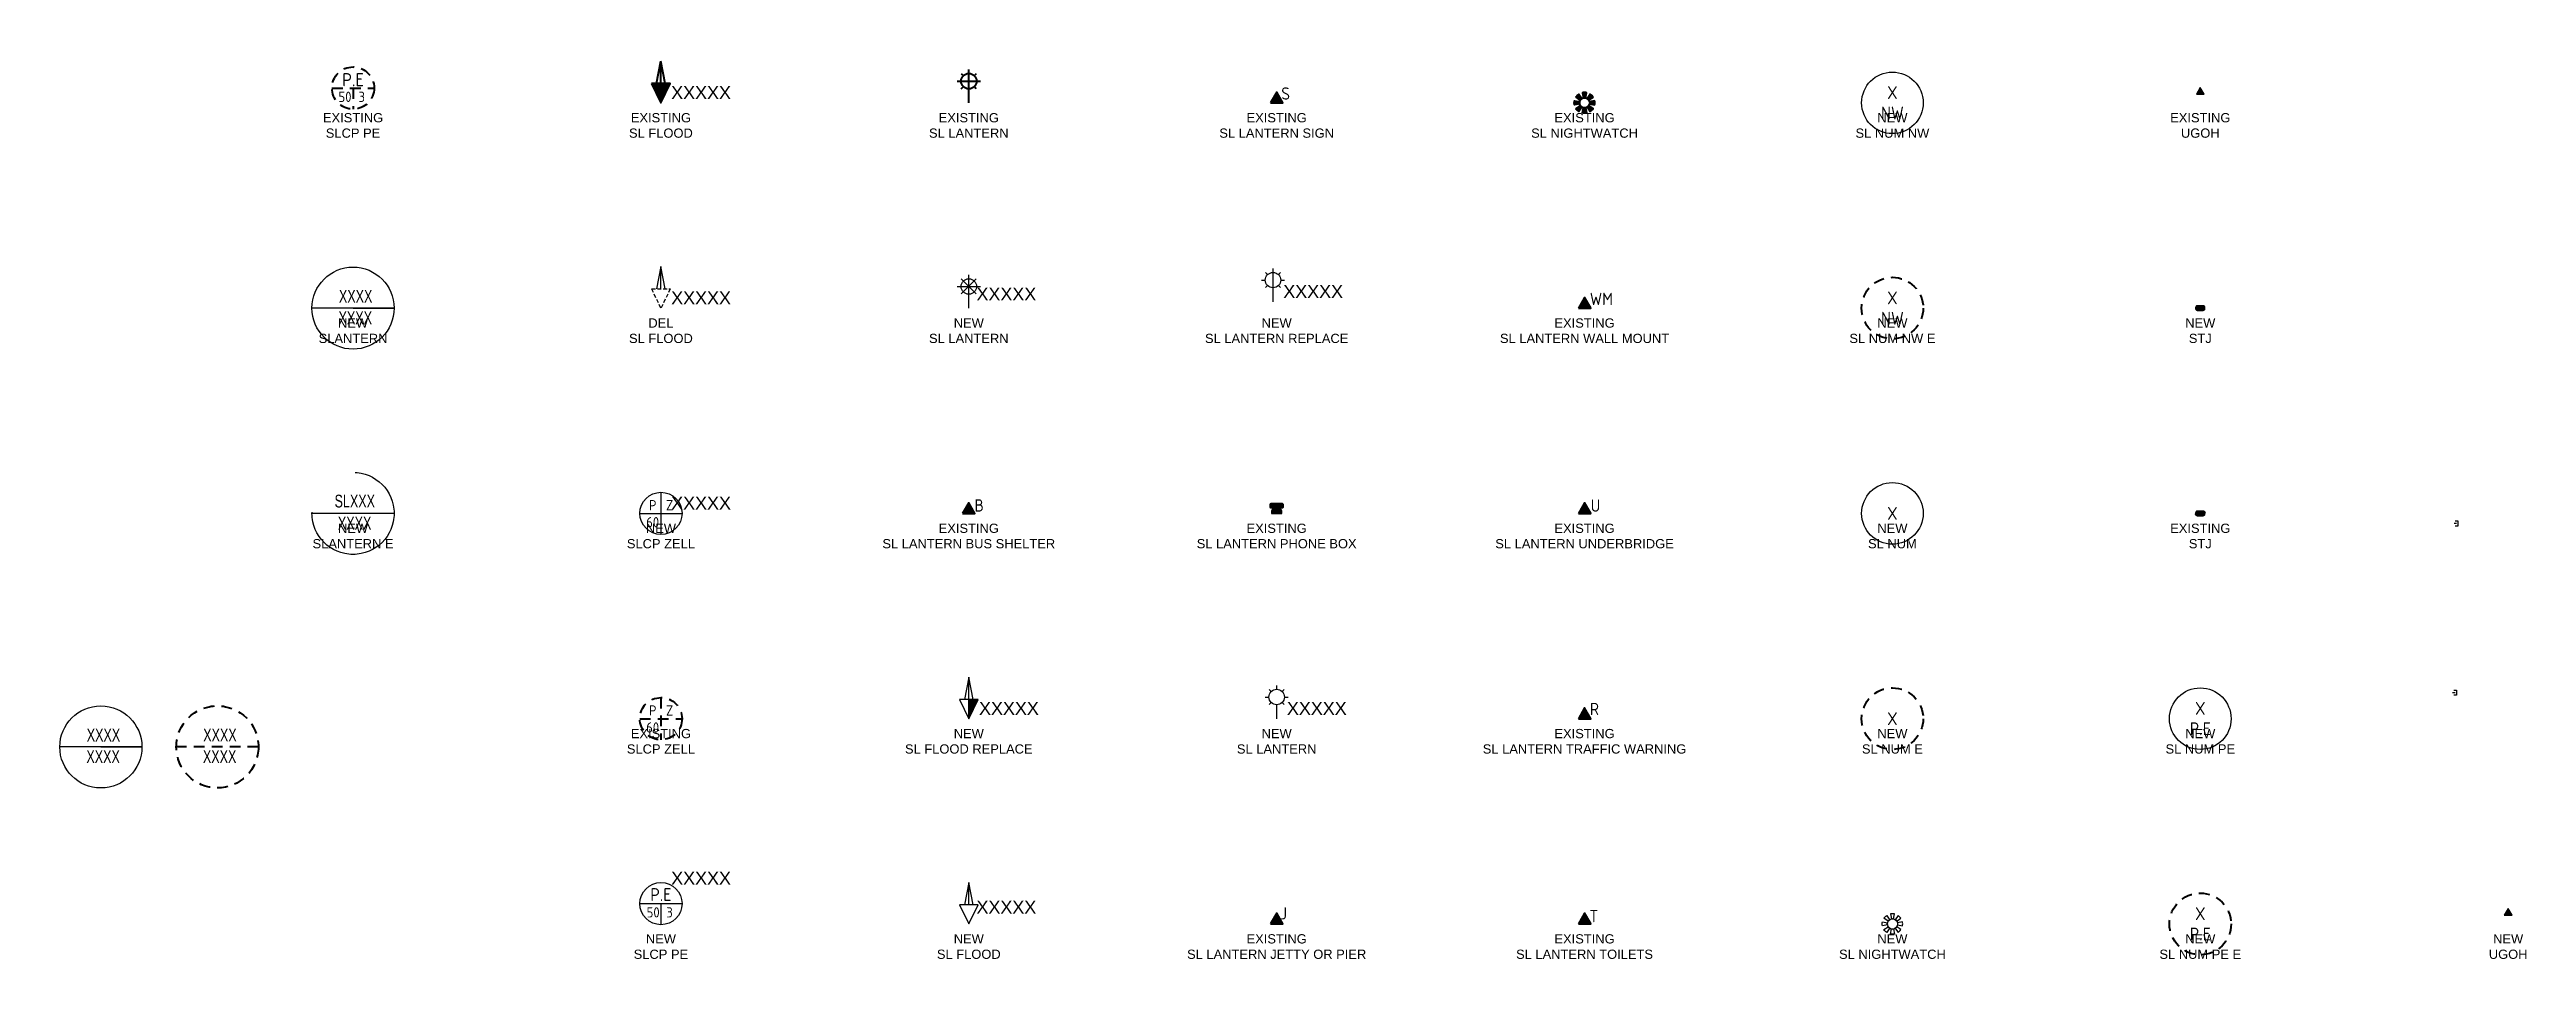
# Model space of a CAD drawing. Header units: metres. Extents: x -59 to 424, y -8 to 170.
import ezdxf
from ezdxf.enums import TextEntityAlignment as Align

# ---------------------------------------------------------------- set-up
doc = ezdxf.new("R2010")
doc.units = ezdxf.units.M
doc.set_wipeout_variables(frame=1)
for name, pattern in [('Dash', [5, 3, -2]), ('DASHED', [0.75, 0.5, -0.25]), ('DASHEDX2', [38.1, 25.4, -12.7])]:
    doc.linetypes.add(name, pattern=pattern)
doc.layers.get('0').update_dxf_attribs({"color": 6})
doc.layers.add('Equip_SP_SL_EXT', color=7, linetype='Continuous')
doc.layers.add('Equip_SP_SL_NEW', color=2, linetype='Continuous')
doc.styles.add('iecARIAL', font='arial.ttf', dxfattribs={"height": 2})
doc.styles.add('IESYMBOL1', font='isocp.shx')
doc.styles.add('SL_LABEL', font='arial.ttf', dxfattribs={"height": 2.5})
doc.styles.add('SLCP_LABEL', font='arial.ttf', dxfattribs={"height": 3.5})
doc.styles.get("Standard").update_dxf_attribs({"font": 'arial.ttf'})
doc.linetypes.add('IE UGWall', pattern='A,9.4,["/",Standard,S=1,R=0,X=0,Y=0.2],0', length=9.4)

msp = doc.modelspace()

# ---------------------------------------------------------------- texts
at = {"char_height": 1.8, "width": 40, "attachment_point": 2}
for s, insert in [('EXISTING\\PSL FLOOD', (60, 158)), ('EXISTING\\PSL LANTERN', (120, 158)), ('EXISTING\\PSL LANTERN SIGN', (180, 158)), ('EXISTING\\PSL NIGHTWATCH', (240, 158)), ('EXISTING\\PUGOH', (360, 158)), ('NEW\\PSLANTERN', (0, 118)), ('DEL\\PSL FLOOD', (60, 118)), ('NEW\\PSL LANTERN', (120, 118)), ('NEW\\PSL LANTERN REPLACE', (180, 118)), ('EXISTING\\PSL LANTERN WALL MOUNT', (240, 118)), ('NEW\\PSTJ', (360, 118)), ('NEW\\PSLANTERN E', (0, 78)), ('EXISTING\\PSL LANTERN BUS SHELTER', (120, 78)), ('EXISTING\\PSL LANTERN PHONE BOX', (180, 78)), ('EXISTING\\PSL LANTERN UNDERBRIDGE', (240, 78)), ('EXISTING\\PSTJ', (360, 78)), ('NEW\\PSL FLOOD REPLACE', (120, 38)), ('EXISTING\\PSL LANTERN TRAFFIC WARNING', (240, 38)), ('NEW\\PSL FLOOD', (120, -2)), ('EXISTING\\PSL LANTERN JETTY OR PIER', (180, -2)), ('EXISTING\\PSL LANTERN TOILETS', (240, -2)), ('NEW\\PSL NIGHTWATCH', (300, -2)), ('NEW\\PUGOH', (420, -2))]:
    msp.add_mtext(s, dxfattribs=dict(at, insert=insert))

# ---------------------------------------------------------------- blocks, each defined once
blk = doc.blocks.new('SLANTERN_EXIST')
at = {"linetype": 'DASHEDX2'}
blk.add_line((8, 0), (-8, 0), dxfattribs=at)
at = {"linetype": 'DASHEDX2', "lineweight": -2}
blk.add_circle((0, 0), 8, dxfattribs=at)
at = {"width": 0.7}
for tag, p in [('SNUMBER', (0.34, 1.15)), ('CNUMBER', (0.31, -3.15))]:
    blk.add_attdef(tag, text='', height=2.5, dxfattribs=at).set_placement(p, align=Align.CENTER)
at = {"flags": 1}
blk.add_attdef('Z', (0, 0), '', height=0.2, dxfattribs=at)
blk = doc.blocks.new('SLANTERN_NUM')
for p, q in [((8, 0), (-8, 0)), ((0, 0), (8, 0))]:
    blk.add_line(p, q)
blk.add_circle((0, 0), 8)
at = {"width": 0.7}
for tag, p in [('SNUMBER', (0.51, 1.05)), ('CNUMBER', (0.44, -3.15))]:
    blk.add_attdef(tag, text='', height=2.5, dxfattribs=at).set_placement(p, align=Align.CENTER)
at = {"flags": 1}
blk.add_attdef('Z', (0, 0), '', height=0.2, dxfattribs=at)
blk = doc.blocks.new('SLCP_PE_EXT')
blk.add_wipeout([(-0.24, 7.5), (-0.71, 7.47), (-1.17, 7.41), (-1.64, 7.32), (-2.09, 7.21), (-2.54, 7.06), (-2.98, 6.89), (-3.41, 6.69), (-3.82, 6.46), (-4.22, 6.21), (-4.6, 5.93), (-4.96, 5.63), (-5.31, 5.31), (-5.63, 4.96), (-5.93, 4.6), (-6.21, 4.22), (-6.46, 3.82), (-6.69, 3.41), (-6.89, 2.98), (-7.06, 2.54), (-7.21, 2.09), (-7.32, 1.64), (-7.41, 1.17), (-7.47, 0.71), (-7.5, 0.24), (-7.5, -0.24), (-7.47, -0.71), (-7.41, -1.17), (-7.32, -1.64), (-7.21, -2.09), (-7.06, -2.54), (-6.89, -2.98), (-6.69, -3.41), (-6.46, -3.82), (-6.21, -4.22), (-5.93, -4.6), (-5.63, -4.96), (-5.31, -5.31), (-4.96, -5.63), (-4.6, -5.93), (-4.22, -6.21), (-3.82, -6.46), (-3.41, -6.69), (-2.98, -6.89), (-2.54, -7.06), (-2.09, -7.21), (-1.64, -7.32), (-1.17, -7.41), (-0.71, -7.47), (-0.24, -7.5), (0.24, -7.5), (0.71, -7.47), (1.17, -7.41), (1.64, -7.32), (2.09, -7.21), (2.54, -7.06), (2.98, -6.89), (3.41, -6.69), (3.82, -6.46), (4.22, -6.21), (4.6, -5.93), (4.96, -5.63), (5.31, -5.31), (5.63, -4.96), (5.93, -4.6), (6.21, -4.22), (6.46, -3.82), (6.69, -3.41), (6.89, -2.98), (7.06, -2.54), (7.21, -2.09), (7.32, -1.64), (7.41, -1.17), (7.47, -0.71), (7.5, -0.24), (7.5, 0.24), (7.47, 0.71), (7.41, 1.17), (7.32, 1.64), (7.21, 2.09), (7.06, 2.54), (6.89, 2.98), (6.69, 3.41), (6.46, 3.82), (6.21, 4.22), (5.93, 4.6), (5.63, 4.96), (5.31, 5.31), (4.96, 5.63), (4.6, 5.93), (4.22, 6.21), (3.82, 6.46), (3.41, 6.69), (2.98, 6.89), (2.54, 7.06), (2.09, 7.21), (1.64, 7.32), (1.17, 7.41), (0.71, 7.47), (0.24, 7.5)])
at = {"linetype": 'Dash', "lineweight": 40, "ltscale": 0.7}
for p, q in [((-4.11, 0), (4.11, 0)), ((0, 0), (0, -4.11))]:
    blk.add_line(p, q, dxfattribs=at)
blk.add_circle((0, 0), 4.11, dxfattribs=at)
at = {"lineweight": 40, "style": 'IESYMBOL1'}
blk.add_text('P.E', height=2.56, dxfattribs=at).set_placement((0, 1.63), align=Align.MIDDLE)
for s, p in [('50', (-1.57, -3.31)), ('3', (1.7, -3.31))]:
    blk.add_text(s, height=2, dxfattribs=at).set_placement(p, align=Align.BOTTOM_CENTER)
at = {"style": 'iecARIAL', "flags": 8}
blk.add_attdef('ASSET_NUM', (1.5, 3.99), '', height=2.5, dxfattribs=at)
for tag, p, flags in [('Z', (4.38, 0), 1), ('CONSTRUCTED_VOLTAGE', (4.38, -0.2), 9), ('CONTROL_TYPE', (4.38, -0.4), 9), ('OPERATING_VOLTAGE', (4.38, -0.8), 9), ('ORIENTATION', (4.38, -1), 9), ('OWNED_BY', (4.38, -1.2), 9), ('STATE', (4.38, -2), 9), ('NO_PHASES', (4.38, -0.6), 9), ('USAGE', (4.38, -1.4), 9), ('LOCATION', (4.38, -1.6), 9), ('NOTES', (4.38, -1.8), 9)]:
    blk.add_attdef(tag, p, '', height=0.2, dxfattribs=dict(flags=flags))
blk = doc.blocks.new('SLCP_PE_NEW')
blk.add_wipeout([(-0.24, 7.5), (-0.71, 7.47), (-1.17, 7.41), (-1.64, 7.32), (-2.09, 7.21), (-2.54, 7.06), (-2.98, 6.89), (-3.41, 6.69), (-3.82, 6.46), (-4.22, 6.21), (-4.6, 5.93), (-4.96, 5.63), (-5.31, 5.31), (-5.63, 4.96), (-5.93, 4.6), (-6.21, 4.22), (-6.46, 3.82), (-6.69, 3.41), (-6.89, 2.98), (-7.06, 2.54), (-7.21, 2.09), (-7.32, 1.64), (-7.41, 1.17), (-7.47, 0.71), (-7.5, 0.24), (-7.5, -0.24), (-7.47, -0.71), (-7.41, -1.17), (-7.32, -1.64), (-7.21, -2.09), (-7.06, -2.54), (-6.89, -2.98), (-6.69, -3.41), (-6.46, -3.82), (-6.21, -4.22), (-5.93, -4.6), (-5.63, -4.96), (-5.31, -5.31), (-4.96, -5.63), (-4.6, -5.93), (-4.22, -6.21), (-3.82, -6.46), (-3.41, -6.69), (-2.98, -6.89), (-2.54, -7.06), (-2.09, -7.21), (-1.64, -7.32), (-1.17, -7.41), (-0.71, -7.47), (-0.24, -7.5), (0.24, -7.5), (0.71, -7.47), (1.17, -7.41), (1.64, -7.32), (2.09, -7.21), (2.54, -7.06), (2.98, -6.89), (3.41, -6.69), (3.82, -6.46), (4.22, -6.21), (4.6, -5.93), (4.96, -5.63), (5.31, -5.31), (5.63, -4.96), (5.93, -4.6), (6.21, -4.22), (6.46, -3.82), (6.69, -3.41), (6.89, -2.98), (7.06, -2.54), (7.21, -2.09), (7.32, -1.64), (7.41, -1.17), (7.47, -0.71), (7.5, -0.24), (7.5, 0.24), (7.47, 0.71), (7.41, 1.17), (7.32, 1.64), (7.21, 2.09), (7.06, 2.54), (6.89, 2.98), (6.69, 3.41), (6.46, 3.82), (6.21, 4.22), (5.93, 4.6), (5.63, 4.96), (5.31, 5.31), (4.96, 5.63), (4.6, 5.93), (4.22, 6.21), (3.82, 6.46), (3.41, 6.69), (2.98, 6.89), (2.54, 7.06), (2.09, 7.21), (1.64, 7.32), (1.17, 7.41), (0.71, 7.47), (0.24, 7.5)])
for p, q in [((-4.11, 0), (4.11, 0)), ((0, 0), (0, -4.11))]:
    blk.add_line(p, q)
blk.add_circle((0, 0), 4.11)
at = {"style": 'IESYMBOL1'}
blk.add_text('P.E', height=2.5, dxfattribs=at).set_placement((0, 1.76), align=Align.MIDDLE)
for s, p in [('50', (-1.51, -3.31)), ('3', (1.68, -3.31))]:
    blk.add_text(s, height=2, dxfattribs=at).set_placement(p, align=Align.BOTTOM_CENTER)
for tag, height, flags, p in [('ASSET_NUM', 2.5, 8, (2, 4.95)), ('CONSTRUCTED_VOLTAGE', 0.2, 9, (4.18, 0)), ('AMP_RATING', 0.2, 9, (4.18, -2.8)), ('CONTROL_TYPE', 0.2, 9, (4.18, -0.2)), ('OPERATING_VOLTAGE', 0.2, 9, (4.18, -0.6)), ('ORIENTATION', 0.2, 9, (4.18, -0.8)), ('OWNED_BY', 0.2, 9, (4.18, -1)), ('OPERATED_BY', 0.2, 9, (4.18, -1.2)), ('STATE', 0.2, 9, (4.18, -2.2)), ('STREETNAME', 0.2, 9, (4.18, -2.4)), ('SUBURB', 0.2, 9, (4.18, -2.6)), ('Z', 0.2, 1, (4.18, -3)), ('NO_PHASES', 0.2, 9, (4.18, -0.4)), ('MAINTAINED_BY', 0.2, 9, (4.18, -1.4)), ('USAGE', 0.2, 9, (4.18, -1.6)), ('LOCATION', 0.2, 9, (4.18, -1.8)), ('NOTES', 0.2, 9, (4.18, -2))]:
    blk.add_attdef(tag, text='', height=height, dxfattribs=dict(flags=flags)).set_placement(p, align=Align.MIDDLE_LEFT)
blk = doc.blocks.new('SLCP_ZELL_EXT')
blk.add_wipeout([(-0.24, 7.5), (-0.71, 7.47), (-1.17, 7.41), (-1.64, 7.32), (-2.09, 7.21), (-2.54, 7.06), (-2.98, 6.89), (-3.41, 6.69), (-3.82, 6.46), (-4.22, 6.21), (-4.6, 5.93), (-4.96, 5.63), (-5.31, 5.31), (-5.63, 4.96), (-5.93, 4.6), (-6.21, 4.22), (-6.46, 3.82), (-6.69, 3.41), (-6.89, 2.98), (-7.06, 2.54), (-7.21, 2.09), (-7.32, 1.64), (-7.41, 1.17), (-7.47, 0.71), (-7.5, 0.24), (-7.5, -0.24), (-7.47, -0.71), (-7.41, -1.17), (-7.32, -1.64), (-7.21, -2.09), (-7.06, -2.54), (-6.89, -2.98), (-6.69, -3.41), (-6.46, -3.82), (-6.21, -4.22), (-5.93, -4.6), (-5.63, -4.96), (-5.31, -5.31), (-4.96, -5.63), (-4.6, -5.93), (-4.22, -6.21), (-3.82, -6.46), (-3.41, -6.69), (-2.98, -6.89), (-2.54, -7.06), (-2.09, -7.21), (-1.64, -7.32), (-1.17, -7.41), (-0.71, -7.47), (-0.24, -7.5), (0.24, -7.5), (0.71, -7.47), (1.17, -7.41), (1.64, -7.32), (2.09, -7.21), (2.54, -7.06), (2.98, -6.89), (3.41, -6.69), (3.82, -6.46), (4.22, -6.21), (4.6, -5.93), (4.96, -5.63), (5.31, -5.31), (5.63, -4.96), (5.93, -4.6), (6.21, -4.22), (6.46, -3.82), (6.69, -3.41), (6.89, -2.98), (7.06, -2.54), (7.21, -2.09), (7.32, -1.64), (7.41, -1.17), (7.47, -0.71), (7.5, -0.24), (7.5, 0.24), (7.47, 0.71), (7.41, 1.17), (7.32, 1.64), (7.21, 2.09), (7.06, 2.54), (6.89, 2.98), (6.69, 3.41), (6.46, 3.82), (6.21, 4.22), (5.93, 4.6), (5.63, 4.96), (5.31, 5.31), (4.96, 5.63), (4.6, 5.93), (4.22, 6.21), (3.82, 6.46), (3.41, 6.69), (2.98, 6.89), (2.54, 7.06), (2.09, 7.21), (1.64, 7.32), (1.17, 7.41), (0.71, 7.47), (0.24, 7.5)])
at = {"linetype": 'Dash', "lineweight": 40, "ltscale": 0.7}
for p, q in [((-4.11, 0), (4.11, 0)), ((0, 4.11), (0, -4.11))]:
    blk.add_line(p, q, dxfattribs=at)
blk.add_circle((0, 0), 4.11, dxfattribs=at)
at = {"lineweight": 40, "style": 'IESYMBOL1'}
for s, p in [('P', (-1.6, 0)), ('Z', (1.7, 0)), ('60', (-1.61, -3.31))]:
    blk.add_text(s, height=2, dxfattribs=at).set_placement(p, align=Align.BOTTOM_CENTER)
at = {"flags": 1}
blk.add_attdef('Z', (0, 0), '', height=0.2, dxfattribs=at)
at = {"style": 'SLCP_LABEL'}
for tag, height, flags, p in [('ASSET_NUM', 2.5, 8, (2, 2)), ('STREET_CODE', 0.2, 9, (0, -0.2))]:
    blk.add_attdef(tag, text='', height=height, dxfattribs=dict(at, flags=flags)).set_placement(p, align=Align.MIDDLE_LEFT)
at = {"flags": 9}
for tag, p in [('CONSTRUCTED_VOLTAGE', (0, -0.4)), ('CONTROL_TYPE', (0, -0.6)), ('OPERATING_VOLTAGE', (0, -1)), ('ORIENTATION', (0, -1.2)), ('OWNED_BY', (0, -1.4)), ('STATE', (0, -2)), ('NO_PHASES', (0, -0.8)), ('USAGE', (0, -1.6)), ('LOCATION', (0, -1.8)), ('NOTES', (0, -2.2))]:
    blk.add_attdef(tag, text='', height=0.2, dxfattribs=at).set_placement(p, align=Align.MIDDLE_LEFT)
blk = doc.blocks.new('SLCP_ZELL_NEW')
blk.add_wipeout([(-0.24, 7.5), (-0.71, 7.47), (-1.17, 7.41), (-1.64, 7.32), (-2.09, 7.21), (-2.54, 7.06), (-2.98, 6.89), (-3.41, 6.69), (-3.82, 6.46), (-4.22, 6.21), (-4.6, 5.93), (-4.96, 5.63), (-5.31, 5.31), (-5.63, 4.96), (-5.93, 4.6), (-6.21, 4.22), (-6.46, 3.82), (-6.69, 3.41), (-6.89, 2.98), (-7.06, 2.54), (-7.21, 2.09), (-7.32, 1.64), (-7.41, 1.17), (-7.47, 0.71), (-7.5, 0.24), (-7.5, -0.24), (-7.47, -0.71), (-7.41, -1.17), (-7.32, -1.64), (-7.21, -2.09), (-7.06, -2.54), (-6.89, -2.98), (-6.69, -3.41), (-6.46, -3.82), (-6.21, -4.22), (-5.93, -4.6), (-5.63, -4.96), (-5.31, -5.31), (-4.96, -5.63), (-4.6, -5.93), (-4.22, -6.21), (-3.82, -6.46), (-3.41, -6.69), (-2.98, -6.89), (-2.54, -7.06), (-2.09, -7.21), (-1.64, -7.32), (-1.17, -7.41), (-0.71, -7.47), (-0.24, -7.5), (0.24, -7.5), (0.71, -7.47), (1.17, -7.41), (1.64, -7.32), (2.09, -7.21), (2.54, -7.06), (2.98, -6.89), (3.41, -6.69), (3.82, -6.46), (4.22, -6.21), (4.6, -5.93), (4.96, -5.63), (5.31, -5.31), (5.63, -4.96), (5.93, -4.6), (6.21, -4.22), (6.46, -3.82), (6.69, -3.41), (6.89, -2.98), (7.06, -2.54), (7.21, -2.09), (7.32, -1.64), (7.41, -1.17), (7.47, -0.71), (7.5, -0.24), (7.5, 0.24), (7.47, 0.71), (7.41, 1.17), (7.32, 1.64), (7.21, 2.09), (7.06, 2.54), (6.89, 2.98), (6.69, 3.41), (6.46, 3.82), (6.21, 4.22), (5.93, 4.6), (5.63, 4.96), (5.31, 5.31), (4.96, 5.63), (4.6, 5.93), (4.22, 6.21), (3.82, 6.46), (3.41, 6.69), (2.98, 6.89), (2.54, 7.06), (2.09, 7.21), (1.64, 7.32), (1.17, 7.41), (0.71, 7.47), (0.24, 7.5)])
for p, q in [((-4.11, 0), (4.11, 0)), ((-4.11, 0), (4.11, 0)), ((-4.11, 0), (4.11, 0)), ((0, 4.11), (0, -4.11)), ((0, 4.11), (0, -4.11)), ((0, 4.11), (0, -4.11))]:
    blk.add_line(p, q)
blk.add_circle((0, 0), 4.11)
at = {"style": 'IESYMBOL1'}
for s, p in [('P', (-1.6, 0)), ('Z', (1.7, 0)), ('60', (-1.61, -3.31))]:
    blk.add_text(s, height=2, dxfattribs=at).set_placement(p, align=Align.BOTTOM_CENTER)
for tag, height, flags, p in [('CONSTRUCTED_VOLTAGE', 0.2, 9, (1.5, 0)), ('ASSET_NUM', 2.5, 8, (2, 2)), ('AMP_RATING', 0.2, 9, (1.5, -2.8)), ('CONTROL_TYPE', 0.2, 9, (1.5, -0.2)), ('OPERATING_VOLTAGE', 0.2, 9, (1.5, -0.6)), ('ORIENTATION', 0.2, 9, (1.5, -0.8)), ('OWNED_BY', 0.2, 9, (1.5, -1)), ('OPERATED_BY', 0.2, 9, (1.5, -1.2)), ('STATE', 0.2, 9, (1.5, -2.2)), ('STREETNAME', 0.2, 9, (1.5, -2.4)), ('SUBURB', 0.2, 9, (1.5, -2.6)), ('Z', 0.2, 1, (1.5, -3)), ('NO_PHASES', 0.2, 9, (1.5, -0.4)), ('MAINTAINED_BY', 0.2, 9, (1.5, -1.4)), ('USAGE', 0.2, 9, (1.5, -1.6)), ('LOCATION', 0.2, 9, (1.5, -1.8)), ('NOTES', 0.2, 9, (1.5, -2))]:
    blk.add_attdef(tag, text='', height=height, dxfattribs=dict(flags=flags)).set_placement(p, align=Align.MIDDLE_LEFT)
blk = doc.blocks.new('SL_FLOOD_DEL')
blk.add_line((0, 3.75), (0, 8.09))
at = {"linetype": 'DASHED', "ltscale": 1.5}
for p, q in [((-1.81, 3.75), (1.81, 3.75)), ((0, 0), (-1.81, 3.75)), ((1.81, 3.75), (0, 0))]:
    blk.add_line(p, q, dxfattribs=at)
blk.add_lwpolyline([(0.83, 3.75), (0, 8.09), (-0.83, 3.75)])
for tag, height, flags, p in [('CONSTRUCTED_VOLTAGE', 0.2, 9, (1.5, 0)), ('ASSET_NUM', 2.5, 8, (2, 2)), ('CONTROL_TYPE', 0.2, 9, (1.5, -0.2)), ('OPERATED_BY', 0.2, 9, (1.5, -1)), ('SUBURB', 0.2, 9, (1.5, -1.4)), ('STREETNAME', 0.2, 9, (1.5, -1.6)), ('LANTERN_PURPOSE', 0.2, 9, (1.5, -0.4)), ('LANTERN_TYPE', 0.2, 9, (1.5, -0.6)), ('NO_PHASES', 0.2, 9, (1.5, -0.8)), ('MAINTAINED_BY', 0.2, 9, (1.5, -1.2)), ('NOTES', 0.2, 9, (1.5, -1.8)), ('LOCATION', 0.2, 9, (1.5, -2)), ('LEGEND', 0.2, 9, (1.5, -2.2)), ('LTYPEVOCAB', 0.2, 9, (1.5, -2.4)), ('LTYPE', 0.2, 9, (1.5, -2.6)), ('LREPLACE', 0.2, 9, (1.5, -2.8)), ('LREMOVE', 0.2, 9, (1.5, -3)), ('LRATECODE', 0.2, 9, (1.5, -3.2)), ('LOUTREACHVOCAB', 0.2, 9, (1.5, -3.4)), ('LOUTREACH', 0.2, 9, (1.5, -3.6)), ('LNUMBER', 0.2, 9, (1.5, -3.8)), ('LANTNUMBER', 0.2, 9, (1.5, -4)), ('LNEW', 0.2, 9, (1.5, -4.2)), ('LMASTVOCAB', 0.2, 9, (1.5, -4.4)), ('LMAST', 0.2, 9, (1.5, -4.6)), ('LLAMPVOCAB', 0.2, 9, (1.5, -4.8)), ('CREPLACE', 0.2, 9, (1.5, -7.4)), ('CREMOVE', 0.2, 9, (1.5, -7.6)), ('CNUMBER', 0.2, 9, (1.5, -7.8)), ('CNEW', 0.2, 9, (1.5, -8)), ('CEXIST', 0.2, 9, (1.5, -8.2)), ('STATE', 0.2, 9, (1.5, -8.6)), ('OWNED_BY', 0.2, 9, (1.5, -8.8)), ('ORIENTATION', 0.2, 9, (1.5, -9)), ('OPERATING_VOLTAGE', 0.2, 9, (1.5, -9.2)), ('Z', 0.2, 1, (1.5, -9.4)), ('LLAMP', 0.2, 9, (1.5, -5)), ('LEXIST', 0.2, 9, (1.5, -5.2)), ('LCHARGE3PERCENT', 0.2, 9, (1.5, -5.4)), ('LCHARGE3', 0.2, 9, (1.5, -5.6)), ('LCHARGE2PERCENT', 0.2, 9, (1.5, -5.8)), ('LCHARGE2', 0.2, 9, (1.5, -6)), ('LCHARGE1PERCENT', 0.2, 9, (1.5, -6.2)), ('LCHARGE1', 0.2, 9, (1.5, -6.4)), ('LCATEGORY', 0.2, 9, (1.5, -6.6)), ('LBRACKETVOCAB', 0.2, 9, (1.5, -6.8)), ('LBRACKET', 0.2, 9, (1.5, -7)), ('LKINGHEIGHT', 0.2, 9, (1.5, -7.2)), ('USAGE', 0.2, 9, (1.5, -8.4))]:
    blk.add_attdef(tag, text='', height=height, dxfattribs=dict(flags=flags)).set_placement(p, align=Align.MIDDLE_LEFT)
blk = doc.blocks.new('SL_FLOOD_EXT')
at = {"lineweight": 40}
blk.add_hatch(color=256, dxfattribs=at).paths.add_polyline_path([(-1.82, 3.76), (0, 0), (1.82, 3.76)])
for p in [(-0.83, 3.75), (0, 3.75), (0.83, 3.75)]:
    blk.add_line(p, (0, 8.09), dxfattribs=at)
blk.add_lwpolyline([(-1.82, 3.76), (0, 0), (1.82, 3.76)], close=True, dxfattribs=at)
for tag, height, flags, p in [('LNUMBER', 0.2, 9, (1.5, 0)), ('ASSET_NUM', 2.5, 8, (2, 2)), ('CONSTRUCTED_VOLTAGE', 0.2, 9, (1.5, -0.2)), ('CONTROL_TYPE', 0.2, 9, (1.5, -0.4)), ('OPERATING_VOLTAGE', 0.2, 9, (1.5, -1.2)), ('ORIENTATION', 0.2, 9, (1.5, -1.4)), ('OWNED_BY', 0.2, 9, (1.5, -1.6)), ('OPERATED_BY', 0.2, 9, (1.5, -1.8)), ('STATE', 0.2, 9, (1.5, -2.2)), ('CEXIST', 0.2, 9, (1.5, -2.6)), ('CNEW', 0.2, 9, (1.5, -2.8)), ('CNUMBER', 0.2, 9, (1.5, -3)), ('CREMOVE', 0.2, 9, (1.5, -3.2)), ('CREPLACE', 0.2, 9, (1.5, -3.4)), ('LANTERN_PURPOSE', 0.2, 9, (1.5, -0.6)), ('LANTERN_TYPE', 0.2, 9, (1.5, -0.8)), ('NO_PHASES', 0.2, 9, (1.5, -1)), ('MAINTAINED_BY', 0.2, 9, (1.5, -2)), ('USAGE', 0.2, 9, (1.5, -2.4)), ('LKINGHEIGHT', 0.2, 9, (1.5, -3.6)), ('LBRACKET', 0.2, 9, (1.5, -3.8)), ('LBRACKETVOCAB', 0.2, 9, (1.5, -4)), ('LCATEGORY', 0.2, 9, (1.5, -4.2)), ('LCHARGE1', 0.2, 9, (1.5, -4.4)), ('LCHARGE1PERCENT', 0.2, 9, (1.5, -4.6)), ('LCHARGE2', 0.2, 9, (1.5, -4.8)), ('STREETNAME', 0.2, 9, (1.5, -9)), ('SUBURB', 0.2, 9, (1.5, -9.2)), ('Z', 0.2, 1, (1.5, -9.4)), ('LCHARGE2PERCENT', 0.2, 9, (1.5, -5)), ('LCHARGE3', 0.2, 9, (1.5, -5.2)), ('LCHARGE3PERCENT', 0.2, 9, (1.5, -5.4)), ('LEXIST', 0.2, 9, (1.5, -5.6)), ('LLAMP', 0.2, 9, (1.5, -5.8)), ('LLAMPVOCAB', 0.2, 9, (1.5, -6)), ('LMAST', 0.2, 9, (1.5, -6.2)), ('LMASTVOCAB', 0.2, 9, (1.5, -6.4)), ('LNEW', 0.2, 9, (1.5, -6.6)), ('LANTNUMBER', 0.2, 9, (1.5, -6.8)), ('LOUTREACH', 0.2, 9, (1.5, -7)), ('LOUTREACHVOCAB', 0.2, 9, (1.5, -7.2)), ('LRATECODE', 0.2, 9, (1.5, -7.4)), ('LREMOVE', 0.2, 9, (1.5, -7.6)), ('LREPLACE', 0.2, 9, (1.5, -7.8)), ('LTYPE', 0.2, 9, (1.5, -8)), ('LTYPEVOCAB', 0.2, 9, (1.5, -8.2)), ('LEGEND', 0.2, 9, (1.5, -8.4)), ('LOCATION', 0.2, 9, (1.5, -8.6)), ('NOTES', 0.2, 9, (1.5, -8.8))]:
    blk.add_attdef(tag, text='', height=height, dxfattribs=dict(flags=flags)).set_placement(p, align=Align.MIDDLE_LEFT)
blk = doc.blocks.new('SL_FLOOD_NEW')
for p, q in [((0, 8.1), (-0.83, 3.76)), ((0.83, 3.76), (0, 8.1)), ((0, 3.76), (0, 8.1))]:
    blk.add_line(p, q)
blk.add_lwpolyline([(-1.82, 3.76), (0, 0), (1.82, 3.76)], close=True)
for tag, p, height, flags in [('Z', (0, 0), 0.2, 1), ('CONSTRUCTED_VOLTAGE', (0, -0.2), 0.2, 9), ('CONTROL_TYPE', (0, -0.4), 0.2, 9), ('OPERATING_VOLTAGE', (0, -1.2), 0.2, 9), ('ORIENTATION', (0, -1.4), 0.2, 9), ('OWNED_BY', (0, -1.6), 0.2, 9), ('STATE', (0, -1.8), 0.2, 9), ('CEXIST', (0, -2.2), 0.2, 9), ('CNEW', (0, -2.4), 0.2, 9), ('CNUMBER', (0, -2.6), 0.2, 9), ('CREMOVE', (0, -2.8), 0.2, 9), ('CREPLACE', (0, -3), 0.2, 9), ('LANTERN_PURPOSE', (0, -0.6), 0.2, 9), ('LANTERN_TYPE', (0, -0.8), 0.2, 9), ('NO_PHASES', (0, -1), 0.2, 9), ('USAGE', (0, -2), 0.2, 9), ('LKINGHEIGHT', (0, -3.2), 0.2, 9), ('LBRACKET', (0, -3.4), 0.2, 9), ('LBRACKETVOCAB', (0, -3.6), 0.2, 9), ('LCATEGORY', (0, -3.8), 0.2, 9), ('LCHARGE1', (0, -4), 0.2, 9), ('LCHARGE1PERCENT', (0, -4.2), 0.2, 9), ('LCHARGE2', (0, -4.4), 0.2, 9), ('LCHARGE2PERCENT', (0, -4.6), 0.2, 9), ('LCHARGE3', (0, -4.8), 0.2, 9), ('LCHARGE3PERCENT', (0, -5), 0.2, 9), ('LNUMBER', (4.29, -3.76), 2.5, 8), ('OPERATED_BY', (-0.02, -9.21), 0.2, 9), ('STREETNAME', (0, -8.8), 0.2, 9), ('SUBURB', (0, -9), 0.2, 9), ('LEXIST', (0, -5.2), 0.2, 9), ('LLAMP', (0, -5.4), 0.2, 9), ('LLAMPVOCAB', (0, -5.6), 0.2, 9), ('LMAST', (0, -5.8), 0.2, 9), ('LMASTVOCAB', (0, -6), 0.2, 9), ('LNEW', (0, -6.2), 0.2, 9), ('LANTNUMBER', (0, -6.4), 0.2, 9), ('LOUTREACH', (0, -6.8), 0.2, 9), ('LOUTREACHVOCAB', (0, -7), 0.2, 9), ('LRATECODE', (0, -7.2), 0.2, 9), ('LREMOVE', (0, -7.4), 0.2, 9), ('LREPLACE', (0, -7.6), 0.2, 9), ('LTYPE', (0, -7.8), 0.2, 9), ('LTYPEVOCAB', (0, -8), 0.2, 9), ('LEGEND', (0, -8.2), 0.2, 9), ('LOCATION', (0, -8.4), 0.2, 9), ('NOTES', (0, -8.6), 0.2, 9), ('MAINTAINED_BY', (0, -9.43), 0.2, 9)]:
    blk.add_attdef(tag, p, '', height=height, dxfattribs=dict(flags=flags))
at = {"style": 'iecARIAL', "flags": 8}
blk.add_attdef('ASSET_NUM', (1.5, 2.02), '', height=2.5, dxfattribs=at)
blk = doc.blocks.new('SL_FLOOD_REPLACE_NEW')
blk.add_hatch(color=256).paths.add_polyline_path([(0, 0), (1.82, 3.76), (0, 3.76)])
for p, q in [((0, 8.1), (-0.83, 3.76)), ((0, 0), (0, 8.1)), ((0.83, 3.76), (0, 8.1))]:
    blk.add_line(p, q)
blk.add_lwpolyline([(-1.82, 3.76), (0, 0), (1.82, 3.76)], close=True)
for tag, height, flags, p in [('ASSET_NUM', 2.5, 8, (2, 2)), ('CONSTRUCTED_VOLTAGE', 0.2, 9, (1.5, -0.2)), ('CONTROL_TYPE', 0.2, 9, (1.5, -0.4)), ('OPERATING_VOLTAGE', 0.2, 9, (1.5, -1.2)), ('ORIENTATION', 0.2, 9, (1.5, -1.4)), ('OWNED_BY', 0.2, 9, (1.5, -1.6)), ('OPERATED_BY', 0.2, 9, (1.5, -1.8)), ('STATE', 0.2, 9, (1.5, -2.2)), ('CEXIST', 0.2, 9, (1.5, -2.6)), ('CNEW', 0.2, 9, (1.5, -2.8)), ('CNUMBER', 0.2, 9, (1.5, -3)), ('CREMOVE', 0.2, 9, (1.5, -3.2)), ('CREPLACE', 0.2, 9, (1.5, -3.4)), ('LANTERN_PURPOSE', 0.2, 9, (1.5, -0.6)), ('LANTERN_TYPE', 0.2, 9, (1.5, -0.8)), ('NO_PHASES', 0.2, 9, (1.5, -1)), ('MAINTAINED_BY', 0.2, 9, (1.5, -2)), ('USAGE', 0.2, 9, (1.5, -2.4)), ('LKINGHEIGHT', 0.2, 9, (1.5, -3.6)), ('LBRACKET', 0.2, 9, (1.5, -3.8)), ('LBRACKETVOCAB', 0.2, 9, (1.5, -4)), ('LCATEGORY', 0.2, 9, (1.5, -4.2)), ('LCHARGE1', 0.2, 9, (1.5, -4.4)), ('LCHARGE1PERCENT', 0.2, 9, (1.5, -4.6)), ('LCHARGE2', 0.2, 9, (1.5, -4.8)), ('STREETNAME', 0.2, 9, (1.5, -9)), ('SUBURB', 0.2, 9, (1.5, -9.2)), ('Z', 0.2, 1, (1.5, -9.4)), ('LCHARGE2PERCENT', 0.2, 9, (1.5, -5)), ('LCHARGE3', 0.2, 9, (1.5, -5.2)), ('LCHARGE3PERCENT', 0.2, 9, (1.5, -5.4)), ('LEXIST', 0.2, 9, (1.5, -5.6)), ('LLAMP', 0.2, 9, (1.5, -5.8)), ('LLAMPVOCAB', 0.2, 9, (1.5, -6)), ('LMAST', 0.2, 9, (1.5, -6.2)), ('LMASTVOCAB', 0.2, 9, (1.5, -6.4)), ('LNEW', 0.2, 9, (1.5, -6.6)), ('LANTNUMBER', 0.2, 9, (1.5, -6.8)), ('LOUTREACH', 0.2, 9, (1.5, -7)), ('LOUTREACHVOCAB', 0.2, 9, (1.5, -7.2)), ('LRATECODE', 0.2, 9, (1.5, -7.4)), ('LREMOVE', 0.2, 9, (1.5, -7.6)), ('LREPLACE', 0.2, 9, (1.5, -7.8)), ('LTYPE', 0.2, 9, (1.5, -8)), ('LTYPEVOCAB', 0.2, 9, (1.5, -8.2)), ('LEGEND', 0.2, 9, (1.5, -8.4)), ('LOCATION', 0.2, 9, (1.5, -8.6)), ('NOTES', 0.2, 9, (1.5, -8.8))]:
    blk.add_attdef(tag, text='', height=height, dxfattribs=dict(flags=flags)).set_placement(p, align=Align.MIDDLE_LEFT)
at = {"flags": 8}
blk.add_attdef('LNUMBER', (4.29, -3.76), '', height=2.5, dxfattribs=at)
blk = doc.blocks.new('SL_LANTERN_BUS_SHELTER_EXT')
at = {"lineweight": 40}
blk.add_hatch(color=256, dxfattribs=at).paths.add_polyline_path([(0.02, 2.09), (-1.2, 0), (1.2, 0)])
blk.add_lwpolyline([(-1.2, 0), (1.2, 0), (0.02, 2.09)], close=True, dxfattribs=at)
at = {"lineweight": 40, "style": 'IESYMBOL1'}
blk.add_text('B', height=2.4, dxfattribs=at).set_placement((1.1, 1.55), align=Align.MIDDLE_LEFT)
blk = doc.blocks.new('*U39')
for p, q in [((1.46, 2.76), (-1.46, 5.68)), ((-1.46, 2.76), (1.46, 5.68)), ((0, 1.97), (0, 6.47)), ((-2.25, 4.22), (2.25, 4.22)), ((0, 0), (0, 2.72)), ((0, 0), (0, 0))]:
    blk.add_line(p, q)
blk.add_circle((0, 4.22), 1.5)
for tag, p, height, flags in [('CONSTRUCTED_VOLTAGE', (0, -0.2), 0.2, 9), ('CONTROL_TYPE', (0, -0.4), 0.2, 9), ('OPERATING_VOLTAGE', (0, -1.2), 0.2, 9), ('ORIENTATION', (0, -1.4), 0.2, 9), ('OWNED_BY', (0, -1.6), 0.2, 9), ('STATE', (0, -1.8), 0.2, 9), ('CEXIST', (0, -2.2), 0.2, 9), ('CNEW', (0, -2.4), 0.2, 9), ('CNUMBER', (0, -2.6), 0.2, 9), ('CREMOVE', (0, -2.8), 0.2, 9), ('CREPLACE', (0, -3), 0.2, 9), ('LANTERN_PURPOSE', (0, -0.6), 0.2, 9), ('LANTERN_TYPE', (0, -0.8), 0.2, 9), ('NO_PHASES', (0, -1), 0.2, 9), ('USAGE', (0, -2), 0.2, 9), ('LKINGHEIGHT', (0, -3.2), 0.2, 9), ('LBRACKET', (0, -3.4), 0.2, 9), ('LBRACKETVOCAB', (0, -3.6), 0.2, 9), ('LCATEGORY', (0, -3.8), 0.2, 9), ('LCHARGE1', (0, -4), 0.2, 9), ('LCHARGE1PERCENT', (0, -4.2), 0.2, 9), ('LCHARGE2', (0, -4.4), 0.2, 9), ('LCHARGE2PERCENT', (0, -4.6), 0.2, 9), ('LCHARGE3', (0, -4.8), 0.2, 9), ('LCHARGE3PERCENT', (0, -5), 0.2, 9), ('LNUMBER', (1.2, -2.8), 2.5, 8), ('STREETNAME', (0, -8.8), 0.2, 9), ('SUBURB', (0, -9), 0.2, 1), ('LEXIST', (0, -5.2), 0.2, 9), ('LLAMP', (0, -5.4), 0.2, 9), ('LLAMPVOCAB', (0, -5.6), 0.2, 9), ('LMAST', (0, -5.8), 0.2, 9), ('LMASTVOCAB', (0, -6), 0.2, 9), ('LNEW', (0, -6.2), 0.2, 9), ('LANTNUMBER', (0, -6.4), 0.2, 9), ('LOUTREACH', (0, -6.8), 0.2, 9), ('LOUTREACHVOCAB', (0, -7), 0.2, 9), ('LRATECODE', (0, -7.2), 0.2, 9), ('LREMOVE', (0, -7.4), 0.2, 9), ('LREPLACE', (0, -7.6), 0.2, 9), ('LTYPE', (0, -7.8), 0.2, 9), ('LTYPEVOCAB', (0, -8), 0.2, 9), ('LEGEND', (0, -8.2), 0.2, 9), ('LOCATION', (0, -8.4), 0.2, 9), ('NOTES', (0, -8.6), 0.2, 9)]:
    blk.add_attdef(tag, p, '', height=height, dxfattribs=dict(flags=flags))
at = {"style": 'iecARIAL', "flags": 8}
blk.add_attdef('ASSET_NUM', (1.5, 1.5), '', height=2.5, dxfattribs=at)
blk = doc.blocks.new('*U41')
at = {"lineweight": 40}
for p, q in [((-1.46, 5.68), (-1.06, 5.28)), ((0, 1.97), (0, 6.47)), ((1.46, 5.68), (1.06, 5.28)), ((-2.25, 4.22), (2.25, 4.22)), ((-1.46, 2.76), (-1.06, 3.16)), ((0, 0), (0, 2.72)), ((1.46, 2.76), (1.06, 3.16))]:
    blk.add_line(p, q, dxfattribs=at)
blk.add_circle((0, 4.22), 1.5, dxfattribs=at)
at = {"style": 'iecARIAL', "flags": 8}
blk.add_attdef('ASSET_NUM', (1.5, 1.5), '', height=2.5, dxfattribs=at)
for tag, p, height, flags in [('OPERATING_VOLTAGE', (0.98, -1.65), 0.2, 9), ('ORIENTATION', (0.98, -1.85), 0.2, 9), ('OWNED_BY', (0.98, -2.05), 0.2, 9), ('STATE', (0.98, -2.25), 0.2, 9), ('CONSTRUCTED_VOLTAGE', (0.98, -0.65), 0.2, 9), ('CONTROL_TYPE', (0.98, -0.85), 0.2, 9), ('LANTERN_PURPOSE', (0.98, -1.05), 0.2, 9), ('LANTERN_TYPE', (0.98, -1.25), 0.2, 9), ('NO_PHASES', (0.98, -1.45), 0.2, 9), ('USAGE', (0.98, -2.45), 0.2, 9), ('CEXIST', (0.98, -2.65), 0.2, 9), ('CNEW', (0.98, -2.85), 0.2, 9), ('CNUMBER', (0.98, -3.05), 0.2, 9), ('CREMOVE', (0.98, -3.25), 0.2, 9), ('CREPLACE', (0.98, -3.45), 0.2, 9), ('LKINGHEIGHT', (0.98, -3.65), 0.2, 9), ('LBRACKET', (0.98, -3.85), 0.2, 9), ('LBRACKETVOCAB', (0.98, -4.05), 0.2, 9), ('LCATEGORY', (0.98, -4.25), 0.2, 9), ('LCHARGE1', (0.98, -4.45), 0.2, 9), ('LCHARGE1PERCENT', (0.98, -4.65), 0.2, 9), ('LCHARGE2', (0.98, -4.85), 0.2, 9), ('LNUMBER', (2.18, -3.25), 2.5, 8), ('STREETNAME', (0.98, -9.25), 0.2, 9), ('SUBURB', (0.98, -9.45), 0.2, 1), ('LCHARGE2PERCENT', (0.98, -5.05), 0.2, 9), ('LCHARGE3', (0.98, -5.25), 0.2, 9), ('LCHARGE3PERCENT', (0.98, -5.45), 0.2, 9), ('LEXIST', (0.98, -5.65), 0.2, 9), ('LLAMP', (0.98, -5.85), 0.2, 9), ('LLAMPVOCAB', (0.98, -6.05), 0.2, 9), ('LMAST', (0.98, -6.25), 0.2, 9), ('LMASTVOCAB', (0.98, -6.45), 0.2, 9), ('LNEW', (0.98, -6.65), 0.2, 9), ('LANTNUMBER', (0.98, -6.85), 0.2, 9), ('LOUTREACH', (0.98, -7.25), 0.2, 9), ('LOUTREACHVOCAB', (0.98, -7.45), 0.2, 9), ('LRATECODE', (0.98, -7.65), 0.2, 9), ('LREMOVE', (0.98, -7.85), 0.2, 9), ('LREPLACE', (0.98, -8.05), 0.2, 9), ('LTYPE', (0.98, -8.25), 0.2, 9), ('LTYPEVOCAB', (0.98, -8.45), 0.2, 9), ('LEGEND', (0.98, -8.65), 0.2, 9), ('LOCATION', (0.98, -8.85), 0.2, 9), ('NOTES', (0.98, -9.05), 0.2, 9)]:
    blk.add_attdef(tag, p, '', height=height, dxfattribs=dict(flags=flags))
blk = doc.blocks.new('SL_LANTERN_JETTY_OR_PIER_EXT')
at = {"lineweight": 40}
blk.add_hatch(color=256, dxfattribs=at).paths.add_polyline_path([(0.02, 2.09), (-1.2, 0), (1.2, 0)])
blk.add_lwpolyline([(-1.2, 0), (1.2, 0), (0.02, 2.09)], close=True, dxfattribs=at)
at = {"lineweight": 40, "style": 'IESYMBOL1'}
blk.add_text('J', height=2.4, dxfattribs=at).set_placement((0.72, 2.08), align=Align.MIDDLE_LEFT)
blk = doc.blocks.new('*U38')
for tag, height, flags, p in [('OPERATING_VOLTAGE', 0.2, 9, (0, -1.4)), ('ORIENTATION', 0.2, 9, (0, -1.6)), ('OWNED_BY', 0.2, 9, (0, -1.8)), ('STATE', 0.2, 9, (0, -2)), ('CEXIST', 0.2, 9, (0, -2.4)), ('CNEW', 0.2, 9, (0, -2.6)), ('CNUMBER', 0.2, 9, (0, -2.8)), ('CREMOVE', 0.2, 9, (0, -3)), ('CREPLACE', 0.2, 9, (0, -3.2)), ('LANTERN_PURPOSE', 0.2, 9, (0, -0.8)), ('LANTERN_TYPE', 0.2, 9, (0, -1)), ('NO_PHASES', 0.2, 9, (0, -1.2)), ('USAGE', 0.2, 9, (0, -2.2)), ('LKINGHEIGHT', 0.2, 9, (0, -3.4)), ('LBRACKET', 0.2, 9, (0, -3.6)), ('LBRACKETVOCAB', 0.2, 9, (0, -3.8)), ('LCATEGORY', 0.2, 9, (0, -4)), ('LCHARGE1', 0.2, 9, (0, -4.2)), ('LCHARGE1PERCENT', 0.2, 9, (0, -4.4)), ('LCHARGE2', 0.2, 9, (0, -4.6)), ('LCHARGE2PERCENT', 0.2, 9, (0, -4.8)), ('LNUMBER', 2.5, 8, (1.2, -2.8)), ('SUBURB', 0.2, 9, (0, -8.6)), ('STREETNAME', 0.2, 9, (0, -8.8)), ('LCHARGE3', 0.2, 9, (0, -5)), ('LCHARGE3PERCENT', 0.2, 9, (0, -5.2)), ('LEXIST', 0.2, 9, (0, -5.4)), ('LLAMP', 0.2, 9, (0, -5.6)), ('LLAMPVOCAB', 0.2, 9, (0, -5.8)), ('LMAST', 0.2, 9, (0, -6)), ('LMASTVOCAB', 0.2, 9, (0, -6.2)), ('LNEW', 0.2, 9, (0, -6.4)), ('LANTNUMBER', 0.2, 9, (0, -6.6)), ('LOUTREACH', 0.2, 9, (0, -7)), ('LOUTREACHVOCAB', 0.2, 9, (0, -7.2)), ('LRATECODE', 0.2, 9, (0, -7.4)), ('LREMOVE', 0.2, 9, (0, -7.6)), ('LREPLACE', 0.2, 9, (0, -7.8)), ('LTYPE', 0.2, 9, (0, -8)), ('LTYPEVOCAB', 0.2, 9, (0, -8.2)), ('LEGEND', 0.2, 9, (0, -8.4)), ('LOCATION', 0.2, 9, (0, -9)), ('NOTES', 0.2, 9, (0, -9.2)), ('MAINTAINED_BY', 0.2, 9, (0, -9.86))]:
    blk.add_attdef(tag, text='', height=height, dxfattribs=dict(flags=flags)).set_placement(p, align=Align.MIDDLE_LEFT)
at = {"flags": 9}
blk.add_attdef('OPERATED_BY', (0, -9.61), '', height=0.2, dxfattribs=at)
blk.add_wipeout([(0, 6.47), (1.46, 5.68), (2.25, 4.22), (1.46, 2.76), (0, 1.86), (-1.46, 2.76), (-2.25, 4.22), (-1.46, 5.68)])
for p, q in [((-1.46, 5.68), (-1.06, 5.28)), ((0, 5.72), (0, 6.47)), ((1.46, 5.68), (1.06, 5.28)), ((-2.25, 4.22), (-1.5, 4.22)), ((-1.46, 2.76), (-1.06, 3.16)), ((0, 0), (0, 2.72)), ((0, 0), (0, 0)), ((1.46, 2.76), (1.06, 3.16)), ((1.5, 4.22), (2.25, 4.22))]:
    blk.add_line(p, q)
blk.add_circle((0, 4.22), 1.5)
at = {"flags": 1}
blk.add_attdef('Z', (0, 0), '', height=0.2, dxfattribs=at)
at = {"style": 'SL_LABEL'}
for tag, height, flags, p in [('ASSET_NUM', 2.5, 8, (2, 2)), ('STREET_CODE', 0.2, 9, (0, -0.2))]:
    blk.add_attdef(tag, text='', height=height, dxfattribs=dict(at, flags=flags)).set_placement(p, align=Align.MIDDLE_LEFT)
at = {"flags": 9}
for tag, p in [('CONSTRUCTED_VOLTAGE', (0, -0.4)), ('CONTROL_TYPE', (0, -0.6))]:
    blk.add_attdef(tag, text='', height=0.2, dxfattribs=at).set_placement(p, align=Align.MIDDLE_LEFT)
blk = doc.blocks.new('SL_LANTERN_PHONE_BOX_EXT')
for points in [[(0.4, 1.71, -0.267948), (0.54, 1.63), (0.85, 1.1, 0.267948), (0.99, 1.02), (1.1, 1.02, 0.414214), (1.26, 1.18), (1.26, 1.7, 0.414214), (0.94, 2.02), (-0.95, 2.02, 0.414214), (-1.27, 1.7), (-1.27, 1.18, 0.414214), (-1.11, 1.02), (-0.98, 1.02, 0.267949), (-0.85, 1.1), (-0.54, 1.63, -0.267949), (-0.4, 1.71)], [(-0.51, 1.36), (-0.99, 0.52), (-0.99, 0), (0.99, 0), (0.99, 0.53), (0.38, 1.59), (-0.37, 1.59, 0.556224)]]:
    blk.add_hatch(color=256).paths.add_polyline_path(points)
for points in [[(-1.27, 1.18), (-1.27, 1.7, -0.414214), (-0.95, 2.02), (0.94, 2.02, -0.414214), (1.26, 1.7), (1.26, 1.18, -0.414214), (1.1, 1.02), (0.99, 1.02, -0.267948), (0.85, 1.1), (0.54, 1.63, 0.267948), (0.4, 1.71), (-0.4, 1.71, 0.267949), (-0.54, 1.63), (-0.85, 1.1, -0.267949), (-0.98, 1.02), (-1.11, 1.02, -0.414214)], [(0.53, 1.33), (0.53, 1.43, 0.414214), (0.37, 1.59), (-0.37, 1.59, 0.414214), (-0.53, 1.43), (-0.53, 1.33), (-0.99, 0.52), (-0.99, 0), (0.99, 0), (0.99, 0.53)]]:
    blk.add_lwpolyline(points, format="xyb", close=True)
blk = doc.blocks.new('SL_LANTERN_SIGN_EXT')
at = {"lineweight": 40}
blk.add_hatch(color=256, dxfattribs=at).paths.add_polyline_path([(0.02, 2.09), (-1.2, 0), (1.2, 0)])
blk.add_lwpolyline([(-1.2, 0), (1.2, 0), (0.02, 2.09)], close=True, dxfattribs=at)
at = {"lineweight": 40, "style": 'IESYMBOL1'}
blk.add_text('S', height=2.4, dxfattribs=at).set_placement((0.9, 1.82), align=Align.MIDDLE_LEFT)
blk = doc.blocks.new('SL_LANTERN_TOILETS_EXT')
at = {"lineweight": 40}
blk.add_hatch(color=256, dxfattribs=at).paths.add_polyline_path([(0.02, 2.09), (-1.2, 0), (1.2, 0)])
blk.add_lwpolyline([(-1.2, 0), (1.2, 0), (0.02, 2.09)], close=True, dxfattribs=at)
at = {"lineweight": 40, "style": 'IESYMBOL1'}
blk.add_text('T', height=2.4, dxfattribs=at).set_placement((0.95, 1.54), align=Align.MIDDLE_LEFT)
blk = doc.blocks.new('SL_LANTERN_TRAFFIC_WARNING_EXT')
at = {"lineweight": 40}
blk.add_hatch(color=256, dxfattribs=at).paths.add_polyline_path([(0.02, 2.09), (-1.2, 0), (1.2, 0)])
blk.add_lwpolyline([(-1.2, 0), (1.2, 0), (0.02, 2.09)], close=True, dxfattribs=at)
at = {"lineweight": 40, "style": 'IESYMBOL1'}
blk.add_text('R', height=2.4, dxfattribs=at).set_placement((1.04, 1.89), align=Align.MIDDLE_LEFT)
blk = doc.blocks.new('SL_LANTERN_UNDERBRIDGE_EXT')
at = {"lineweight": 40}
blk.add_hatch(color=256, dxfattribs=at).paths.add_polyline_path([(0.02, 2.09), (-1.2, 0), (1.2, 0)])
blk.add_lwpolyline([(-1.2, 0), (1.2, 0), (0.02, 2.09)], close=True, dxfattribs=at)
at = {"lineweight": 40, "style": 'IESYMBOL1'}
blk.add_text('U', height=2.4, dxfattribs=at).set_placement((1.2, 1.52), align=Align.MIDDLE_LEFT)
blk = doc.blocks.new('SL_LANTERN_WALL_MOUNT_EXT')
at = {"lineweight": 40}
blk.add_hatch(color=256, dxfattribs=at).paths.add_polyline_path([(0.02, 2.09), (-1.2, 0), (1.2, 0)])
blk.add_lwpolyline([(-1.2, 0), (1.2, 0), (0.02, 2.09)], close=True, dxfattribs=at)
at = {"lineweight": 40, "style": 'IESYMBOL1'}
blk.add_text('WM', height=2.4, dxfattribs=at).set_placement((1.03, 1.79), align=Align.MIDDLE_LEFT)
blk = doc.blocks.new('SL_NIGHTWATCH_EXT')
at = {"lineweight": 40}
h = blk.add_hatch(color=256, dxfattribs=at)
h.paths.add_polyline_path([(0.39, 1.96, 0.098491), (-0.39, 1.96), (-0.2, 0.98, -0.098491), (0.19, 0.98)])
h.paths.add_polyline_path([(0.55, 0.83, -0.098491), (0.83, 0.56), (1.66, 1.11, 0.098491), (1.11, 1.66)])
h.paths.add_polyline_path([(0.98, 0.2, -0.098491), (0.98, -0.19), (1.96, -0.39, 0.098491), (1.96, 0.39)])
h.paths.add_polyline_path([(0.83, -0.55, -0.098491), (0.56, -0.83), (1.11, -1.66, 0.098491), (1.66, -1.11)])
h.paths.add_polyline_path([(-0.19, -0.98), (-0.39, -1.96, 0.098491), (0.39, -1.96), (0.2, -0.98, -0.098491)])
h.paths.add_polyline_path([(-0.83, -0.56), (-1.66, -1.11, 0.098491), (-1.11, -1.66), (-0.55, -0.83, -0.098491)])
h.paths.add_polyline_path([(-0.98, 0.19), (-1.96, 0.39, 0.098491), (-1.96, -0.39), (-0.98, -0.2, -0.098491)])
h.paths.add_polyline_path([(-1.11, 1.66, 0.098491), (-1.66, 1.11), (-0.83, 0.55, -0.098491), (-0.56, 0.83)])
for p, q in [((-1.16, 1.63), (-1.16, 1.63, 0)), ((-1.1, 1.64), (-1.1, 1.64, 0)), ((1.08, 1.63), (1.08, 1.63, 0)), ((-0.86, -0.57), (-0.86, -0.57, 0)), ((0.82, -0.57), (0.82, -0.57, 0)), ((1.13, -1.65), (1.13, -1.65, 0)), ((1.96, -0.37), (1.96, -0.37, 0))]:
    blk.add_line(p, q, dxfattribs=at)
for points in [[(-0.98, 0.19, 0.098491), (-0.98, -0.2), (-1.96, -0.39, -0.098491), (-1.96, 0.39)], [(-0.56, 0.83, 0.098491), (-0.83, 0.55), (-1.66, 1.11, -0.098491), (-1.11, 1.66)], [(-0.2, 0.98, -0.098491), (0.19, 0.98), (0.39, 1.96, 0.098491), (-0.39, 1.96)], [(0.83, 0.56), (1.66, 1.11, 0.098491), (1.11, 1.66), (0.55, 0.83, -0.098491)], [(0.98, -0.19), (1.96, -0.39, 0.098491), (1.96, 0.39), (0.98, 0.2, -0.098491)], [(-0.83, -0.56, 0.098491), (-0.55, -0.83), (-1.11, -1.66, -0.098491), (-1.66, -1.11)], [(0.2, -0.98), (0.39, -1.96, -0.098491), (-0.39, -1.96), (-0.19, -0.98, 0.098491)], [(0.56, -0.83), (1.11, -1.66, 0.098491), (1.66, -1.11), (0.83, -0.55, -0.098491)]]:
    blk.add_lwpolyline(points, format="xyb", close=True, dxfattribs=at)
blk.add_circle((0, 0), 1, dxfattribs=at)
blk = doc.blocks.new('SL_NIGHTWATCH_NEW')
for p, q in [((-1.16, 1.63), (-1.16, 1.63, 0)), ((-1.1, 1.64), (-1.1, 1.64, 0)), ((1.08, 1.63), (1.08, 1.63, 0)), ((-0.86, -0.57), (-0.86, -0.57, 0)), ((0.82, -0.57), (0.82, -0.57, 0)), ((1.13, -1.65), (1.13, -1.65, 0)), ((1.96, -0.37), (1.96, -0.37, 0))]:
    blk.add_line(p, q)
for points in [[(-0.98, 0.19, 0.098491), (-0.98, -0.2), (-1.96, -0.39, -0.098491), (-1.96, 0.39)], [(-0.56, 0.83, 0.098491), (-0.83, 0.55), (-1.66, 1.11, -0.098491), (-1.11, 1.66)], [(-0.2, 0.98, -0.098491), (0.19, 0.98), (0.39, 1.96, 0.098491), (-0.39, 1.96)], [(0.83, 0.56), (1.66, 1.11, 0.098491), (1.11, 1.66), (0.55, 0.83, -0.098491)], [(0.98, -0.19), (1.96, -0.39, 0.098491), (1.96, 0.39), (0.98, 0.2, -0.098491)], [(-0.83, -0.56, 0.098491), (-0.55, -0.83), (-1.11, -1.66, -0.098491), (-1.66, -1.11)], [(0.2, -0.98), (0.39, -1.96, -0.098491), (-0.39, -1.96), (-0.19, -0.98, 0.098491)], [(0.56, -0.83), (1.11, -1.66, 0.098491), (1.66, -1.11), (0.83, -0.55, -0.098491)]]:
    blk.add_lwpolyline(points, format="xyb", close=True)
blk.add_circle((0, 0), 1)
blk = doc.blocks.new('SL_NUM_EXIST')
blk.add_wipeout([(-0.24, 7.5), (-0.71, 7.47), (-1.17, 7.41), (-1.64, 7.32), (-2.09, 7.21), (-2.54, 7.06), (-2.98, 6.89), (-3.41, 6.69), (-3.82, 6.46), (-4.22, 6.21), (-4.6, 5.93), (-4.96, 5.63), (-5.31, 5.31), (-5.63, 4.96), (-5.93, 4.6), (-6.21, 4.22), (-6.46, 3.82), (-6.69, 3.41), (-6.89, 2.98), (-7.06, 2.54), (-7.21, 2.09), (-7.32, 1.64), (-7.41, 1.17), (-7.47, 0.71), (-7.5, 0.24), (-7.5, -0.24), (-7.47, -0.71), (-7.41, -1.17), (-7.32, -1.64), (-7.21, -2.09), (-7.06, -2.54), (-6.89, -2.98), (-6.69, -3.41), (-6.46, -3.82), (-6.21, -4.22), (-5.93, -4.6), (-5.63, -4.96), (-5.31, -5.31), (-4.96, -5.63), (-4.6, -5.93), (-4.22, -6.21), (-3.82, -6.46), (-3.41, -6.69), (-2.98, -6.89), (-2.54, -7.06), (-2.09, -7.21), (-1.64, -7.32), (-1.17, -7.41), (-0.71, -7.47), (-0.24, -7.5), (0.24, -7.5), (0.71, -7.47), (1.17, -7.41), (1.64, -7.32), (2.09, -7.21), (2.54, -7.06), (2.98, -6.89), (3.41, -6.69), (3.82, -6.46), (4.22, -6.21), (4.6, -5.93), (4.96, -5.63), (5.31, -5.31), (5.63, -4.96), (5.93, -4.6), (6.21, -4.22), (6.46, -3.82), (6.69, -3.41), (6.89, -2.98), (7.06, -2.54), (7.21, -2.09), (7.32, -1.64), (7.41, -1.17), (7.47, -0.71), (7.5, -0.24), (7.5, 0.24), (7.47, 0.71), (7.41, 1.17), (7.32, 1.64), (7.21, 2.09), (7.06, 2.54), (6.89, 2.98), (6.69, 3.41), (6.46, 3.82), (6.21, 4.22), (5.93, 4.6), (5.63, 4.96), (5.31, 5.31), (4.96, 5.63), (4.6, 5.93), (4.22, 6.21), (3.82, 6.46), (3.41, 6.69), (2.98, 6.89), (2.54, 7.06), (2.09, 7.21), (1.64, 7.32), (1.17, 7.41), (0.71, 7.47), (0.24, 7.5)])
at = {"linetype": 'Dash', "lineweight": 40, "ltscale": 0.7}
blk.add_circle((0, 0), 6, dxfattribs=at)
at = {"lineweight": 40, "style": 'IESYMBOL1', "flags": 4}
blk.add_attdef('SL16', text='', height=2.5, dxfattribs=at).set_placement((0, 0), align=Align.MIDDLE)
at = {"lineweight": 40, "flags": 1}
blk.add_attdef('Z', (0, 0), '', height=0.2, dxfattribs=at)
blk = doc.blocks.new('SL_NUM_NEW')
blk.add_wipeout([(-0.24, 7.5), (-0.71, 7.47), (-1.17, 7.41), (-1.64, 7.32), (-2.09, 7.21), (-2.54, 7.06), (-2.98, 6.89), (-3.41, 6.69), (-3.82, 6.46), (-4.22, 6.21), (-4.6, 5.93), (-4.96, 5.63), (-5.31, 5.31), (-5.63, 4.96), (-5.93, 4.6), (-6.21, 4.22), (-6.46, 3.82), (-6.69, 3.41), (-6.89, 2.98), (-7.06, 2.54), (-7.21, 2.09), (-7.32, 1.64), (-7.41, 1.17), (-7.47, 0.71), (-7.5, 0.24), (-7.5, -0.24), (-7.47, -0.71), (-7.41, -1.17), (-7.32, -1.64), (-7.21, -2.09), (-7.06, -2.54), (-6.89, -2.98), (-6.69, -3.41), (-6.46, -3.82), (-6.21, -4.22), (-5.93, -4.6), (-5.63, -4.96), (-5.31, -5.31), (-4.96, -5.63), (-4.6, -5.93), (-4.22, -6.21), (-3.82, -6.46), (-3.41, -6.69), (-2.98, -6.89), (-2.54, -7.06), (-2.09, -7.21), (-1.64, -7.32), (-1.17, -7.41), (-0.71, -7.47), (-0.24, -7.5), (0.24, -7.5), (0.71, -7.47), (1.17, -7.41), (1.64, -7.32), (2.09, -7.21), (2.54, -7.06), (2.98, -6.89), (3.41, -6.69), (3.82, -6.46), (4.22, -6.21), (4.6, -5.93), (4.96, -5.63), (5.31, -5.31), (5.63, -4.96), (5.93, -4.6), (6.21, -4.22), (6.46, -3.82), (6.69, -3.41), (6.89, -2.98), (7.06, -2.54), (7.21, -2.09), (7.32, -1.64), (7.41, -1.17), (7.47, -0.71), (7.5, -0.24), (7.5, 0.24), (7.47, 0.71), (7.41, 1.17), (7.32, 1.64), (7.21, 2.09), (7.06, 2.54), (6.89, 2.98), (6.69, 3.41), (6.46, 3.82), (6.21, 4.22), (5.93, 4.6), (5.63, 4.96), (5.31, 5.31), (4.96, 5.63), (4.6, 5.93), (4.22, 6.21), (3.82, 6.46), (3.41, 6.69), (2.98, 6.89), (2.54, 7.06), (2.09, 7.21), (1.64, 7.32), (1.17, 7.41), (0.71, 7.47), (0.24, 7.5)])
blk.add_circle((0, 0), 6)
at = {"style": 'IESYMBOL1', "flags": 4}
blk.add_attdef('SL14', text='', height=2.5, dxfattribs=at).set_placement((0, 0), align=Align.MIDDLE)
at = {"flags": 1}
blk.add_attdef('Z', (0, 0), '', height=0.2, dxfattribs=at)
blk = doc.blocks.new('SL_NUM_NW_EXIST')
blk.add_wipeout([(-0.24, 7.5), (-0.71, 7.47), (-1.17, 7.41), (-1.64, 7.32), (-2.09, 7.21), (-2.54, 7.06), (-2.98, 6.89), (-3.41, 6.69), (-3.82, 6.46), (-4.22, 6.21), (-4.6, 5.93), (-4.96, 5.63), (-5.31, 5.31), (-5.63, 4.96), (-5.93, 4.6), (-6.21, 4.22), (-6.46, 3.82), (-6.69, 3.41), (-6.89, 2.98), (-7.06, 2.54), (-7.21, 2.09), (-7.32, 1.64), (-7.41, 1.17), (-7.47, 0.71), (-7.5, 0.24), (-7.5, -0.24), (-7.47, -0.71), (-7.41, -1.17), (-7.32, -1.64), (-7.21, -2.09), (-7.06, -2.54), (-6.89, -2.98), (-6.69, -3.41), (-6.46, -3.82), (-6.21, -4.22), (-5.93, -4.6), (-5.63, -4.96), (-5.31, -5.31), (-4.96, -5.63), (-4.6, -5.93), (-4.22, -6.21), (-3.82, -6.46), (-3.41, -6.69), (-2.98, -6.89), (-2.54, -7.06), (-2.09, -7.21), (-1.64, -7.32), (-1.17, -7.41), (-0.71, -7.47), (-0.24, -7.5), (0.24, -7.5), (0.71, -7.47), (1.17, -7.41), (1.64, -7.32), (2.09, -7.21), (2.54, -7.06), (2.98, -6.89), (3.41, -6.69), (3.82, -6.46), (4.22, -6.21), (4.6, -5.93), (4.96, -5.63), (5.31, -5.31), (5.63, -4.96), (5.93, -4.6), (6.21, -4.22), (6.46, -3.82), (6.69, -3.41), (6.89, -2.98), (7.06, -2.54), (7.21, -2.09), (7.32, -1.64), (7.41, -1.17), (7.47, -0.71), (7.5, -0.24), (7.5, 0.24), (7.47, 0.71), (7.41, 1.17), (7.32, 1.64), (7.21, 2.09), (7.06, 2.54), (6.89, 2.98), (6.69, 3.41), (6.46, 3.82), (6.21, 4.22), (5.93, 4.6), (5.63, 4.96), (5.31, 5.31), (4.96, 5.63), (4.6, 5.93), (4.22, 6.21), (3.82, 6.46), (3.41, 6.69), (2.98, 6.89), (2.54, 7.06), (2.09, 7.21), (1.64, 7.32), (1.17, 7.41), (0.71, 7.47), (0.24, 7.5)])
at = {"linetype": 'Dash', "lineweight": 40, "ltscale": 0.7}
blk.add_circle((0, 0), 6, dxfattribs=at)
at = {"lineweight": 40, "style": 'IESYMBOL1'}
blk.add_text('NW', height=2.5, dxfattribs=at).set_placement((0, -0.72), align=Align.TOP_CENTER)
at = {"lineweight": 40, "style": 'IESYMBOL1', "flags": 4}
blk.add_attdef('SL18', text='', height=2.5, dxfattribs=at).set_placement((0, 0), align=Align.BOTTOM_CENTER)
at = {"lineweight": 40, "flags": 1}
blk.add_attdef('Z', (0, 0), '', height=0.2, dxfattribs=at)
blk = doc.blocks.new('SL_NUM_NW_NEW')
blk.add_wipeout([(-0.24, 7.5), (-0.71, 7.47), (-1.17, 7.41), (-1.64, 7.32), (-2.09, 7.21), (-2.54, 7.06), (-2.98, 6.89), (-3.41, 6.69), (-3.82, 6.46), (-4.22, 6.21), (-4.6, 5.93), (-4.96, 5.63), (-5.31, 5.31), (-5.63, 4.96), (-5.93, 4.6), (-6.21, 4.22), (-6.46, 3.82), (-6.69, 3.41), (-6.89, 2.98), (-7.06, 2.54), (-7.21, 2.09), (-7.32, 1.64), (-7.41, 1.17), (-7.47, 0.71), (-7.5, 0.24), (-7.5, -0.24), (-7.47, -0.71), (-7.41, -1.17), (-7.32, -1.64), (-7.21, -2.09), (-7.06, -2.54), (-6.89, -2.98), (-6.69, -3.41), (-6.46, -3.82), (-6.21, -4.22), (-5.93, -4.6), (-5.63, -4.96), (-5.31, -5.31), (-4.96, -5.63), (-4.6, -5.93), (-4.22, -6.21), (-3.82, -6.46), (-3.41, -6.69), (-2.98, -6.89), (-2.54, -7.06), (-2.09, -7.21), (-1.64, -7.32), (-1.17, -7.41), (-0.71, -7.47), (-0.24, -7.5), (0.24, -7.5), (0.71, -7.47), (1.17, -7.41), (1.64, -7.32), (2.09, -7.21), (2.54, -7.06), (2.98, -6.89), (3.41, -6.69), (3.82, -6.46), (4.22, -6.21), (4.6, -5.93), (4.96, -5.63), (5.31, -5.31), (5.63, -4.96), (5.93, -4.6), (6.21, -4.22), (6.46, -3.82), (6.69, -3.41), (6.89, -2.98), (7.06, -2.54), (7.21, -2.09), (7.32, -1.64), (7.41, -1.17), (7.47, -0.71), (7.5, -0.24), (7.5, 0.24), (7.47, 0.71), (7.41, 1.17), (7.32, 1.64), (7.21, 2.09), (7.06, 2.54), (6.89, 2.98), (6.69, 3.41), (6.46, 3.82), (6.21, 4.22), (5.93, 4.6), (5.63, 4.96), (5.31, 5.31), (4.96, 5.63), (4.6, 5.93), (4.22, 6.21), (3.82, 6.46), (3.41, 6.69), (2.98, 6.89), (2.54, 7.06), (2.09, 7.21), (1.64, 7.32), (1.17, 7.41), (0.71, 7.47), (0.24, 7.5)])
blk.add_circle((0, 0), 6)
at = {"style": 'IESYMBOL1'}
blk.add_text('NW', height=2.5, dxfattribs=at).set_placement((0, -0.72), align=Align.TOP_CENTER)
at = {"style": 'IESYMBOL1', "flags": 4}
blk.add_attdef('SL17', text='', height=2.5, dxfattribs=at).set_placement((0, 0), align=Align.BOTTOM_CENTER)
at = {"flags": 1}
blk.add_attdef('Z', (0, 0), '', height=0.2, dxfattribs=at)
blk = doc.blocks.new('SL_NUM_PE_EXIST')
blk.add_wipeout([(-0.24, 7.5), (-0.71, 7.47), (-1.17, 7.41), (-1.64, 7.32), (-2.09, 7.21), (-2.54, 7.06), (-2.98, 6.89), (-3.41, 6.69), (-3.82, 6.46), (-4.22, 6.21), (-4.6, 5.93), (-4.96, 5.63), (-5.31, 5.31), (-5.63, 4.96), (-5.93, 4.6), (-6.21, 4.22), (-6.46, 3.82), (-6.69, 3.41), (-6.89, 2.98), (-7.06, 2.54), (-7.21, 2.09), (-7.32, 1.64), (-7.41, 1.17), (-7.47, 0.71), (-7.5, 0.24), (-7.5, -0.24), (-7.47, -0.71), (-7.41, -1.17), (-7.32, -1.64), (-7.21, -2.09), (-7.06, -2.54), (-6.89, -2.98), (-6.69, -3.41), (-6.46, -3.82), (-6.21, -4.22), (-5.93, -4.6), (-5.63, -4.96), (-5.31, -5.31), (-4.96, -5.63), (-4.6, -5.93), (-4.22, -6.21), (-3.82, -6.46), (-3.41, -6.69), (-2.98, -6.89), (-2.54, -7.06), (-2.09, -7.21), (-1.64, -7.32), (-1.17, -7.41), (-0.71, -7.47), (-0.24, -7.5), (0.24, -7.5), (0.71, -7.47), (1.17, -7.41), (1.64, -7.32), (2.09, -7.21), (2.54, -7.06), (2.98, -6.89), (3.41, -6.69), (3.82, -6.46), (4.22, -6.21), (4.6, -5.93), (4.96, -5.63), (5.31, -5.31), (5.63, -4.96), (5.93, -4.6), (6.21, -4.22), (6.46, -3.82), (6.69, -3.41), (6.89, -2.98), (7.06, -2.54), (7.21, -2.09), (7.32, -1.64), (7.41, -1.17), (7.47, -0.71), (7.5, -0.24), (7.5, 0.24), (7.47, 0.71), (7.41, 1.17), (7.32, 1.64), (7.21, 2.09), (7.06, 2.54), (6.89, 2.98), (6.69, 3.41), (6.46, 3.82), (6.21, 4.22), (5.93, 4.6), (5.63, 4.96), (5.31, 5.31), (4.96, 5.63), (4.6, 5.93), (4.22, 6.21), (3.82, 6.46), (3.41, 6.69), (2.98, 6.89), (2.54, 7.06), (2.09, 7.21), (1.64, 7.32), (1.17, 7.41), (0.71, 7.47), (0.24, 7.5)])
at = {"linetype": 'Dash', "lineweight": 40, "ltscale": 0.7}
blk.add_circle((0, 0), 6, dxfattribs=at)
at = {"lineweight": 40, "style": 'IESYMBOL1'}
blk.add_text('P.E', height=2.5, dxfattribs=at).set_placement((0, -0.72), align=Align.TOP_CENTER)
at = {"lineweight": 40, "style": 'IESYMBOL1', "flags": 4}
blk.add_attdef('SL15', text='', height=2.5, dxfattribs=at).set_placement((0, 0), align=Align.BOTTOM_CENTER)
at = {"lineweight": 40, "flags": 1}
blk.add_attdef('Z', (0, 0), '', height=0.2, dxfattribs=at)
blk = doc.blocks.new('SL_NUM_PE_NEW')
blk.add_wipeout([(-0.24, 7.5), (-0.71, 7.47), (-1.17, 7.41), (-1.64, 7.32), (-2.09, 7.21), (-2.54, 7.06), (-2.98, 6.89), (-3.41, 6.69), (-3.82, 6.46), (-4.22, 6.21), (-4.6, 5.93), (-4.96, 5.63), (-5.31, 5.31), (-5.63, 4.96), (-5.93, 4.6), (-6.21, 4.22), (-6.46, 3.82), (-6.69, 3.41), (-6.89, 2.98), (-7.06, 2.54), (-7.21, 2.09), (-7.32, 1.64), (-7.41, 1.17), (-7.47, 0.71), (-7.5, 0.24), (-7.5, -0.24), (-7.47, -0.71), (-7.41, -1.17), (-7.32, -1.64), (-7.21, -2.09), (-7.06, -2.54), (-6.89, -2.98), (-6.69, -3.41), (-6.46, -3.82), (-6.21, -4.22), (-5.93, -4.6), (-5.63, -4.96), (-5.31, -5.31), (-4.96, -5.63), (-4.6, -5.93), (-4.22, -6.21), (-3.82, -6.46), (-3.41, -6.69), (-2.98, -6.89), (-2.54, -7.06), (-2.09, -7.21), (-1.64, -7.32), (-1.17, -7.41), (-0.71, -7.47), (-0.24, -7.5), (0.24, -7.5), (0.71, -7.47), (1.17, -7.41), (1.64, -7.32), (2.09, -7.21), (2.54, -7.06), (2.98, -6.89), (3.41, -6.69), (3.82, -6.46), (4.22, -6.21), (4.6, -5.93), (4.96, -5.63), (5.31, -5.31), (5.63, -4.96), (5.93, -4.6), (6.21, -4.22), (6.46, -3.82), (6.69, -3.41), (6.89, -2.98), (7.06, -2.54), (7.21, -2.09), (7.32, -1.64), (7.41, -1.17), (7.47, -0.71), (7.5, -0.24), (7.5, 0.24), (7.47, 0.71), (7.41, 1.17), (7.32, 1.64), (7.21, 2.09), (7.06, 2.54), (6.89, 2.98), (6.69, 3.41), (6.46, 3.82), (6.21, 4.22), (5.93, 4.6), (5.63, 4.96), (5.31, 5.31), (4.96, 5.63), (4.6, 5.93), (4.22, 6.21), (3.82, 6.46), (3.41, 6.69), (2.98, 6.89), (2.54, 7.06), (2.09, 7.21), (1.64, 7.32), (1.17, 7.41), (0.71, 7.47), (0.24, 7.5)])
blk.add_circle((0, 0), 6)
at = {"style": 'IESYMBOL1'}
blk.add_text('P.E', height=2.5, dxfattribs=at).set_placement((0, -0.72), align=Align.TOP_CENTER)
at = {"style": 'IESYMBOL1', "flags": 4}
blk.add_attdef('SL15', text='', height=2.5, dxfattribs=at).set_placement((0, 0), align=Align.BOTTOM_CENTER)
at = {"flags": 1}
blk.add_attdef('Z', (0, 0), '', height=0.2, dxfattribs=at)
blk = doc.blocks.new('STJ_SL_EXT')
blk.add_hatch(color=256).paths.add_polyline_path([(0.59, -0.45, 0.414214), (0.91, -0.13, 1.036514), (0.59, 0.45), (-0.59, 0.45, 0.414214), (-0.91, 0.13, 1.036514), (-0.59, -0.45)])
blk.add_lwpolyline([(-0.91, 0.13), (-0.91, -0.13, 0.414214), (-0.59, -0.45), (0.59, -0.45, 0.414214), (0.91, -0.13), (0.91, 0.13, 0.414214), (0.59, 0.45), (-0.59, 0.45, 0.414214)], format="xyb", close=True)
for tag, p, flags in [('CONNECTOR_TYPE', (0, 0), 9), ('Z', (0, 0), 1), ('CONSTRUCTED_VOLTAGE', (0, -0.2), 9), ('OPERATING_VOLTAGE', (0, -0.6), 9), ('ORIENTATION', (0, -0.8), 9), ('OWNED_BY', (0, -1), 9), ('STATE', (0, -1.2), 9), ('NO_PHASES', (0, -0.4), 9), ('USAGE', (0, -1.4), 9), ('LEGEND', (0, -1.6), 9), ('NOTES', (0, -1.8), 9)]:
    blk.add_attdef(tag, p, '', height=0.2, dxfattribs=dict(flags=flags))
blk = doc.blocks.new('STJ_SL_NEW')
h = blk.add_hatch(color=256)
edge = h.paths.add_edge_path()
edge.add_line((-0.91, 0.13), (-0.91, -0.13))
edge.add_arc((-0.59, -0.13), 0.32, 180, 270)
edge.add_line((-0.59, -0.45), (0.59, -0.45))
edge.add_arc((0.59, -0.13), 0.32, 270, 360)
edge.add_line((0.91, -0.13), (0.91, 0.13))
edge.add_arc((0.59, 0.13), 0.32, 360, 450)
edge.add_line((0.59, 0.45), (-0.59, 0.45))
edge.add_arc((-0.59, 0.13), 0.32, 90, 180)
blk.add_lwpolyline([(-0.91, 0.13), (-0.91, -0.13, 0.414214), (-0.59, -0.45), (0.59, -0.45, 0.414214), (0.91, -0.13), (0.91, 0.13, 0.414214), (0.59, 0.45), (-0.59, 0.45, 0.414214)], format="xyb", close=True)
for tag, p, flags in [('CONNECTOR_TYPE', (0, 0), 9), ('Z', (0, 0), 1), ('CONSTRUCTED_VOLTAGE', (0, -0.2), 9), ('OPERATING_VOLTAGE', (0, -0.6), 9), ('ORIENTATION', (0, -0.8), 9), ('OWNED_BY', (0, -1), 9), ('STATE', (0, -1.62), 9), ('NO_PHASES', (0, -0.4), 9), ('USAGE', (0, -1.82), 9), ('LEGEND', (0, -2.02), 9), ('NOTES', (0, -2.22), 9)]:
    blk.add_attdef(tag, p, '', height=0.2, dxfattribs=dict(flags=flags))
at = {"flags": 9}
for tag, p in [('OPERATED_BY', (0, -1.11)), ('MAINTAINED_BY', (0, -1.31))]:
    blk.add_attdef(tag, text='', height=0.2, dxfattribs=at).set_placement(p, align=Align.MIDDLE_LEFT)
blk = doc.blocks.new('UGOH_EXT')
blk.add_hatch(color=256).paths.add_polyline_path([(-0.75, 1.7), (0.75, 1.7), (0, 3)])
blk.add_lwpolyline([(-0.75, 1.7), (0.75, 1.7), (0, 3)], close=True)
for tag, flags, p in [('CONSTRUCTED_VOLTAGE', 9, (1.5, 0)), ('ACTUAL_STATUS', 9, (1.5, -1.6)), ('OPERATING_VOLTAGE', 9, (1.5, -0.2)), ('ORIENTATION', 9, (1.5, -0.4)), ('STATE', 9, (1.5, -0.6)), ('OWNED_BY', 9, (1.5, -1)), ('OPERATED_BY', 9, (1.5, -1.2)), ('TYPE', 1, (1.5, -2)), ('USAGE', 9, (1.5, -0.8)), ('MAINTAINED_BY', 9, (1.5, -1.4)), ('NUMBER_OF_PHASES', 9, (1.5, -1.8))]:
    blk.add_attdef(tag, text='', height=0.2, dxfattribs=dict(flags=flags)).set_placement(p, align=Align.MIDDLE_LEFT)
blk = doc.blocks.new('UGOH_NEW')
blk.add_hatch(color=256).paths.add_polyline_path([(-0.75, 1.7), (0.75, 1.7), (0, 3)])
blk.add_lwpolyline([(-0.75, 1.7), (0.75, 1.7), (0, 3)], close=True)
for tag, flags, p in [('CONSTRUCTED_VOLTAGE', 9, (1.5, 0)), ('ACTUAL_STATUS', 9, (1.5, -1.6)), ('OPERATING_VOLTAGE', 9, (1.5, -0.2)), ('ORIENTATION', 9, (1.5, -0.4)), ('STATE', 9, (1.5, -0.6)), ('OWNED_BY', 9, (1.5, -1)), ('OPERATED_BY', 9, (1.5, -1.2)), ('TYPE', 1, (1.5, -2)), ('USAGE', 9, (1.5, -0.8)), ('MAINTAINED_BY', 9, (1.5, -1.4)), ('NUMBER_OF_PHASES', 9, (1.5, -1.8))]:
    blk.add_attdef(tag, text='', height=0.2, dxfattribs=dict(flags=flags)).set_placement(p, align=Align.MIDDLE_LEFT)
blk = doc.blocks.new('ENDCAP_SL_EXT')
for points in [[(0.5, 0), (0, 0)], [(0.25, 0.5), (0.75, 0.5), (0.75, -0.5), (0.25, -0.5)]]:
    blk.add_lwpolyline(points)
for tag, p, flags in [('CONNECTOR_TYPE', (0, 0), 9), ('Z', (0, 0), 1), ('CONSTRUCTED_VOLTAGE', (0, -0.2), 9), ('OPERATING_VOLTAGE', (0, -0.6), 9), ('ORIENTATION', (0, -0.8), 9), ('OWNED_BY', (0, -1), 9), ('STATE', (0, -1.2), 9), ('NO_PHASES', (0, -0.4), 9), ('USAGE', (0, -1.4), 9), ('LEGEND', (0, -1.6), 9), ('NOTES', (0, -1.8), 9)]:
    blk.add_attdef(tag, p, '', height=0.2, dxfattribs=dict(flags=flags))
blk = doc.blocks.new('ENDCAP_SL_NEW')
for points in [[(0.5, 0), (0, 0)], [(0.25, 0.5), (0.75, 0.5), (0.75, -0.5), (0.25, -0.5)]]:
    blk.add_lwpolyline(points)
for tag, p, flags in [('CONNECTOR_TYPE', (0, 0), 9), ('Z', (0, 0), 1), ('CONSTRUCTED_VOLTAGE', (0, -0.2), 9), ('OPERATING_VOLTAGE', (0, -0.6), 9), ('ORIENTATION', (0, -0.8), 9), ('OWNED_BY', (0, -1), 9), ('STATE', (0, -1.2), 9), ('NO_PHASES', (0, -0.4), 9), ('USAGE', (0, -1.4), 9), ('LEGEND', (0, -1.6), 9), ('NOTES', (0, -1.8), 9)]:
    blk.add_attdef(tag, p, '', height=0.2, dxfattribs=dict(flags=flags))
blk = doc.blocks.new('*U40')
for tag, flags, p in [('OPERATING_VOLTAGE', 9, (1.5, -1.2)), ('ORIENTATION', 9, (1.5, -1.4)), ('OWNED_BY', 9, (1.5, -1.6)), ('OPERATED_BY', 9, (1.5, -1.8)), ('STATE', 9, (1.5, -2.2)), ('CEXIST', 9, (1.5, -2.6)), ('CNEW', 9, (1.5, -2.8)), ('CNUMBER', 9, (1.5, -3)), ('CREMOVE', 9, (1.5, -3.2)), ('CREPLACE', 9, (1.5, -3.4)), ('LANTERN_TYPE', 9, (1.5, -0.8)), ('NO_PHASES', 9, (1.5, -1)), ('MAINTAINED_BY', 9, (1.5, -2)), ('USAGE', 9, (1.5, -2.4)), ('LKINGHEIGHT', 9, (1.5, -3.6)), ('LBRACKET', 9, (1.5, -3.8)), ('LBRACKETVOCAB', 9, (1.5, -4)), ('LCATEGORY', 9, (1.5, -4.2)), ('LCHARGE1', 9, (1.5, -4.4)), ('LCHARGE1PERCENT', 9, (1.5, -4.6)), ('LCHARGE2', 9, (1.5, -4.8)), ('LCHARGE2PERCENT', 9, (1.5, -5)), ('LCHARGE3', 9, (1.5, -5.2)), ('LCHARGE3PERCENT', 9, (1.5, -5.4)), ('LEXIST', 9, (1.5, -5.6)), ('LLAMP', 9, (1.5, -5.8)), ('LLAMPVOCAB', 9, (1.5, -6)), ('LMAST', 9, (1.5, -6.2)), ('LMASTVOCAB', 9, (1.5, -6.4)), ('LNEW', 9, (1.5, -6.6)), ('LOUTREACH', 9, (1.5, -7.2)), ('LOUTREACHVOCAB', 9, (1.5, -7.4)), ('LRATECODE', 9, (1.5, -7.6)), ('LREMOVE', 9, (1.5, -7.8)), ('LREPLACE', 9, (1.5, -8)), ('LTYPE', 9, (1.5, -8.2)), ('LTYPEVOCAB', 9, (1.5, -8.4)), ('LEGEND', 9, (1.5, -8.6)), ('NEW_LKINGHEIGHT', 9, (1.5, -8.8)), ('NEW_LBRACKET', 9, (1.5, -9)), ('NEW_LBRACKETVOCAB', 9, (1.5, -9.2)), ('NEW_LCATEGORY', 9, (1.5, -9.4)), ('NEW_LCHARGE1', 9, (1.5, -9.6)), ('SUBURB', 9, (1.5, -12.6)), ('STREETNAME', 9, (1.5, -12.8)), ('Z', 1, (1.5, -13.4)), ('NEW_LCHARGE1PERCENT', 9, (1.5, -9.8)), ('NEW_LCHARGE2', 9, (1.5, -10)), ('NEW_LCHARGE2PERCENT', 9, (1.5, -10.2)), ('NEW_LCHARGE3', 9, (1.5, -10.4)), ('NEW_LCHARGE3PERCENT', 9, (1.5, -10.6)), ('NEW_LLAMP', 9, (1.5, -10.8)), ('NEW_LLAMPVOCAB', 9, (1.5, -11)), ('NEW_LMAST', 9, (1.5, -11.2)), ('NEW_LMASTVOCAB', 9, (1.5, -11.4)), ('NEW_LOUTREACH', 9, (1.5, -11.6)), ('NEW_LOUTREACHVOCAB', 9, (1.5, -11.8)), ('NEW_LRATECODE', 9, (1.5, -12)), ('NEW_LTYPE', 9, (1.5, -12.2)), ('NEW_LTYPEVOCAB', 9, (1.5, -12.4)), ('LOCATION', 9, (1.5, -13)), ('NOTES', 9, (1.5, -13.2))]:
    blk.add_attdef(tag, text='', height=0.2, dxfattribs=dict(flags=flags)).set_placement(p, align=Align.MIDDLE_LEFT)
at = {"flags": 9}
blk.add_attdef('LANTNUMBER', (1.5, -6.91), '', height=0.2, dxfattribs=at)
blk.add_wipeout([(0, 6.47), (1.46, 5.68), (2.25, 4.22), (1.46, 2.76), (0, 1.86), (-1.46, 2.76), (-2.25, 4.22), (-1.46, 5.68)])
for p, q in [((-1.46, 5.68), (-1.06, 5.28)), ((0, 2.72), (0, 6.47)), ((1.46, 5.68), (1.06, 5.28)), ((-2.25, 4.22), (-1.5, 4.22)), ((-1.46, 2.76), (-1.06, 3.16)), ((0, 0), (0, 2.72)), ((0, 0), (0, 0)), ((1.46, 2.76), (1.06, 3.16)), ((1.5, 4.22), (2.25, 4.22))]:
    blk.add_line(p, q)
blk.add_circle((0, 4.22), 1.5)
for tag, height, flags, p in [('STREET_CODE', 0.2, 9, (1.5, 0)), ('ASSET_NUM', 2.5, 8, (2, 2)), ('CONSTRUCTED_VOLTAGE', 0.2, 9, (1.5, -0.2)), ('CONTROL_TYPE', 0.2, 9, (1.5, -0.4)), ('LANTERN_PURPOSE', 0.2, 9, (1.5, -0.6)), ('LNUMBER', 2.5, 8, (1.5, -1.38))]:
    blk.add_attdef(tag, text='', height=height, dxfattribs=dict(flags=flags)).set_placement(p, align=Align.MIDDLE_LEFT)
blk = doc.blocks.new('SLANTERN_NUM_NEW')
blk.add_wipeout([(-0.31, 10), (-0.94, 9.96), (-1.57, 9.88), (-2.18, 9.76), (-2.79, 9.61), (-3.39, 9.41), (-3.97, 9.18), (-4.54, 8.91), (-5.09, 8.61), (-5.62, 8.27), (-6.13, 7.91), (-6.62, 7.5), (-7.07, 7.07), (-7.5, 6.62), (-7.91, 6.13), (-8.27, 5.62), (-8.61, 5.09), (-8.91, 4.54), (-9.18, 3.97), (-9.41, 3.39), (-9.61, 2.79), (-9.76, 2.18), (-9.88, 1.57), (-9.96, 0.94), (-10, 0.31), (-10, -0.31), (-9.96, -0.94), (-9.88, -1.57), (-9.76, -2.18), (-9.61, -2.79), (-9.41, -3.39), (-9.18, -3.97), (-8.91, -4.54), (-8.61, -5.09), (-8.27, -5.62), (-7.91, -6.13), (-7.5, -6.62), (-7.07, -7.07), (-6.62, -7.5), (-6.13, -7.91), (-5.62, -8.27), (-5.09, -8.61), (-4.54, -8.91), (-3.97, -9.18), (-3.39, -9.41), (-2.79, -9.61), (-2.18, -9.76), (-1.57, -9.88), (-0.94, -9.96), (-0.31, -10), (0.31, -10), (0.94, -9.96), (1.57, -9.88), (2.18, -9.76), (2.79, -9.61), (3.39, -9.41), (3.97, -9.18), (4.54, -8.91), (5.09, -8.61), (5.62, -8.27), (6.13, -7.91), (6.62, -7.5), (7.07, -7.07), (7.5, -6.62), (7.91, -6.13), (8.27, -5.62), (8.61, -5.09), (8.91, -4.54), (9.18, -3.97), (9.41, -3.39), (9.61, -2.79), (9.76, -2.18), (9.88, -1.57), (9.96, -0.94), (10, -0.31), (10, 0.31), (9.96, 0.94), (9.88, 1.57), (9.76, 2.18), (9.61, 2.79), (9.41, 3.39), (9.18, 3.97), (8.91, 4.54), (8.61, 5.09), (8.27, 5.62), (7.91, 6.13), (7.5, 6.62), (7.07, 7.07), (6.62, 7.5), (6.13, 7.91), (5.62, 8.27), (5.09, 8.61), (4.54, 8.91), (3.97, 9.18), (3.39, 9.41), (2.79, 9.61), (2.18, 9.76), (1.57, 9.88), (0.94, 9.96), (0.31, 10)])
at = {"linetype": 'Continuous'}
blk.add_line((8, 0), (-8, 0), dxfattribs=at)
blk.add_line((0, 0), (8, 0))
blk.add_circle((0, 0), 8, dxfattribs=at)
at = {"width": 0.7}
for tag, p in [('SNUMBER', (0.51, 1.05)), ('CNUMBER', (0.44, -3.15))]:
    blk.add_attdef(tag, text='', height=2.5, dxfattribs=at).set_placement(p, align=Align.CENTER)
at = {"flags": 1}
blk.add_attdef('Z', (0, 0), '', height=0.2, dxfattribs=at)
blk = doc.blocks.new('SLANTERN_NUM_EXT')
blk.add_wipeout([(-0.31, 10), (-0.94, 9.96), (-1.57, 9.88), (-2.18, 9.76), (-2.79, 9.61), (-3.39, 9.41), (-3.97, 9.18), (-4.54, 8.91), (-5.09, 8.61), (-5.62, 8.27), (-6.13, 7.91), (-6.62, 7.5), (-7.07, 7.07), (-7.5, 6.62), (-7.91, 6.13), (-8.27, 5.62), (-8.61, 5.09), (-8.91, 4.54), (-9.18, 3.97), (-9.41, 3.39), (-9.61, 2.79), (-9.76, 2.18), (-9.88, 1.57), (-9.96, 0.94), (-10, 0.31), (-10, -0.31), (-9.96, -0.94), (-9.88, -1.57), (-9.76, -2.18), (-9.61, -2.79), (-9.41, -3.39), (-9.18, -3.97), (-8.91, -4.54), (-8.61, -5.09), (-8.27, -5.62), (-7.91, -6.13), (-7.5, -6.62), (-7.07, -7.07), (-6.62, -7.5), (-6.13, -7.91), (-5.62, -8.27), (-5.09, -8.61), (-4.54, -8.91), (-3.97, -9.18), (-3.39, -9.41), (-2.79, -9.61), (-2.18, -9.76), (-1.57, -9.88), (-0.94, -9.96), (-0.31, -10), (0.31, -10), (0.94, -9.96), (1.57, -9.88), (2.18, -9.76), (2.79, -9.61), (3.39, -9.41), (3.97, -9.18), (4.54, -8.91), (5.09, -8.61), (5.62, -8.27), (6.13, -7.91), (6.62, -7.5), (7.07, -7.07), (7.5, -6.62), (7.91, -6.13), (8.27, -5.62), (8.61, -5.09), (8.91, -4.54), (9.18, -3.97), (9.41, -3.39), (9.61, -2.79), (9.76, -2.18), (9.88, -1.57), (9.96, -0.94), (10, -0.31), (10, 0.31), (9.96, 0.94), (9.88, 1.57), (9.76, 2.18), (9.61, 2.79), (9.41, 3.39), (9.18, 3.97), (8.91, 4.54), (8.61, 5.09), (8.27, 5.62), (7.91, 6.13), (7.5, 6.62), (7.07, 7.07), (6.62, 7.5), (6.13, 7.91), (5.62, 8.27), (5.09, 8.61), (4.54, 8.91), (3.97, 9.18), (3.39, 9.41), (2.79, 9.61), (2.18, 9.76), (1.57, 9.88), (0.94, 9.96), (0.31, 10)])
at = {"linetype": 'Dash', "lineweight": 40, "ltscale": 0.7}
blk.add_line((8, 0), (-8, 0), dxfattribs=at)
blk.add_circle((0, 0), 8, dxfattribs=at)
at = {"lineweight": 40, "width": 0.7}
for tag, p in [('SNUMBER', (0.51, 1.05)), ('CNUMBER', (0.44, -3.15))]:
    blk.add_attdef(tag, text='', height=2.5, dxfattribs=at).set_placement(p, align=Align.CENTER)
at = {"lineweight": 40, "flags": 1}
blk.add_attdef('Z', (0, 0), '', height=0.2, dxfattribs=at)

# ---------------------------------------------------------------- block references
at = {"layer": 'Equip_SP_SL_EXT'}
for name, p in [('SLCP_PE_EXT', (0, 162.88)), ('*U41', (120, 160)), ('SL_LANTERN_SIGN_EXT', (180, 160)), ('SL_NIGHTWATCH_EXT', (240, 160)), ('UGOH_EXT', (360, 160)), ('SL_LANTERN_WALL_MOUNT_EXT', (240, 120)), ('SL_LANTERN_BUS_SHELTER_EXT', (120, 80)), ('SL_LANTERN_UNDERBRIDGE_EXT', (240, 80)), ('SL_LANTERN_PHONE_BOX_EXT', (180, 80)), ('STJ_SL_EXT', (360, 80)), ('ENDCAP_SL_EXT', (409.45, 78.02)), ('SLCP_ZELL_EXT', (60, 40)), ('SL_LANTERN_TRAFFIC_WARNING_EXT', (240, 40)), ('SL_LANTERN_JETTY_OR_PIER_EXT', (180, 0)), ('SL_LANTERN_TOILETS_EXT', (240, 0))]:
    msp.add_blockref(name, p, dxfattribs=at)
ref = msp.add_blockref('SL_FLOOD_EXT', (60, 160), dxfattribs=at)
ref.add_attrib('ASSET_NUM', 'XXXXX', dxfattribs={"layer": '0', "height": 2.5}).set_placement((62, 162), align=Align.MIDDLE_LEFT)
msp.add_blockref('SLANTERN_EXIST', (0, 80), dxfattribs=at).add_auto_attribs({'SNUMBER': 'SLXXX', 'CNUMBER': 'XXXX'})
at = {"layer": 'Equip_SP_SL_EXT', "linetype": 'IE UGWall'}
ref = msp.add_blockref('SLANTERN_NUM_EXT', (-26.44, 34.5), dxfattribs=at)
ref.add_attrib('SNUMBER', 'XXXX', dxfattribs={"layer": '0', "height": 2.5, "width": 0.7}).set_placement((-25.94, 35.56), align=Align.CENTER)
ref.add_attrib('CNUMBER', 'XXXX', dxfattribs={"layer": '0', "height": 2.5, "width": 0.7}).set_placement((-26, 31.36), align=Align.CENTER)
at = {"layer": 'Equip_SP_SL_NEW'}
ref = msp.add_blockref('SL_NUM_NW_NEW', (300, 160), dxfattribs=at)
ref.add_attrib('SL17', 'X', dxfattribs={"layer": '0', "height": 2.5, "style": 'IESYMBOL1'}).set_placement((300, 160), align=Align.BOTTOM_CENTER)
for name, p, values in [('SLANTERN_NUM', (0, 120), {'SNUMBER': 'XXXX', 'CNUMBER': 'XXXX'}), ('*U40', (179.29, 121.24), {'ASSET_NUM': 'XXXXX'})]:
    msp.add_blockref(name, p, dxfattribs=at).add_auto_attribs(values)
ref = msp.add_blockref('SL_FLOOD_DEL', (60, 120), dxfattribs=at)
ref.add_attrib('ASSET_NUM', 'XXXXX', dxfattribs={"layer": '0', "height": 2.5}).set_placement((62, 122), align=Align.MIDDLE_LEFT)
ref = msp.add_blockref('*U39', (120, 120), dxfattribs=at)
ref.add_attrib('ASSET_NUM', 'XXXXX', (121.5, 121.5), dxfattribs={"layer": '0', "height": 2.5, "style": 'iecARIAL'})
ref = msp.add_blockref('SL_NUM_NW_EXIST', (300, 120), dxfattribs=at)
ref.add_attrib('SL18', 'X', dxfattribs={"layer": '0', "height": 2.5, "style": 'IESYMBOL1'}).set_placement((300, 120), align=Align.BOTTOM_CENTER)
for name, p in [('STJ_SL_NEW', (360, 120)), ('ENDCAP_SL_NEW', (409.15, 45.05)), ('SL_NIGHTWATCH_NEW', (300, 0)), ('UGOH_NEW', (420, 0))]:
    msp.add_blockref(name, p, dxfattribs=at)
ref = msp.add_blockref('SLCP_ZELL_NEW', (60, 80), dxfattribs=at)
ref.add_attrib('ASSET_NUM', 'XXXXX', dxfattribs={"layer": '0', "height": 2.5}).set_placement((62, 82), align=Align.MIDDLE_LEFT)
ref = msp.add_blockref('SL_NUM_NEW', (300, 80), dxfattribs=at)
ref.add_attrib('SL14', 'X', dxfattribs={"layer": '0', "height": 2.5, "style": 'IESYMBOL1'}).set_placement((300, 80), align=Align.MIDDLE)
at = {"layer": 'Equip_SP_SL_NEW', "linetype": 'IE UGWall'}
msp.add_blockref('SLANTERN_NUM_NEW', (-49.15, 34.5), dxfattribs=at).add_auto_attribs({'SNUMBER': 'XXXX', 'CNUMBER': 'XXXX'})
at = {"layer": 'Equip_SP_SL_NEW'}
ref = msp.add_blockref('SL_FLOOD_REPLACE_NEW', (120, 40), dxfattribs=at)
ref.add_attrib('ASSET_NUM', 'XXXXX', dxfattribs={"layer": '0', "height": 2.5}).set_placement((122, 42), align=Align.MIDDLE_LEFT)
ref = msp.add_blockref('*U38', (180, 40), dxfattribs=at)
ref.add_attrib('ASSET_NUM', 'XXXXX', dxfattribs={"layer": '0', "height": 2.5, "style": 'SL_LABEL'}).set_placement((182, 42), align=Align.MIDDLE_LEFT)
ref = msp.add_blockref('SL_NUM_EXIST', (300, 40), dxfattribs=at)
ref.add_attrib('SL16', 'X', dxfattribs={"layer": '0', "height": 2.5, "style": 'IESYMBOL1'}).set_placement((300, 40), align=Align.MIDDLE)
ref = msp.add_blockref('SL_NUM_PE_NEW', (360, 40), dxfattribs=at)
ref.add_attrib('SL15', 'X', dxfattribs={"layer": '0', "height": 2.5, "style": 'IESYMBOL1'}).set_placement((360, 40), align=Align.BOTTOM_CENTER)
ref = msp.add_blockref('SLCP_PE_NEW', (60, 3.97), dxfattribs=at)
ref.add_attrib('ASSET_NUM', 'XXXXX', dxfattribs={"layer": '0', "height": 2.5}).set_placement((62, 8.92), align=Align.MIDDLE_LEFT)
ref = msp.add_blockref('SL_FLOOD_NEW', (120, 0), dxfattribs=at)
ref.add_attrib('ASSET_NUM', 'XXXXX', (121.5, 2.02), dxfattribs={"layer": '0', "height": 2.5, "style": 'iecARIAL'})
ref = msp.add_blockref('SL_NUM_PE_EXIST', (360, 0), dxfattribs=at)
ref.add_attrib('SL15', 'X', dxfattribs={"layer": '0', "height": 2.5, "style": 'IESYMBOL1'}).set_placement((360, 0), align=Align.BOTTOM_CENTER)

msp.set_redraw_order([(e.dxf.handle, doc.entitydb.next_handle()) for e in msp.query("TEXT MTEXT ATTDEF DIMENSION ARC_DIMENSION")])  # texts and dimensions are drawn at this point

# ---------------------------------------------------------------- next in the draw order: texts
at = {"char_height": 1.8, "width": 40, "attachment_point": 2}
for s, insert in [('EXISTING\\PSLCP PE', (0, 158)), ('NEW\\PSL NUM NW', (300, 158)), ('NEW\\PSL NUM NW E', (300, 118)), ('NEW\\PSLCP ZELL', (60, 78)), ('NEW\\PSL NUM', (300, 78)), ('EXISTING\\PSLCP ZELL', (60, 38)), ('NEW\\PSL LANTERN', (180, 38)), ('NEW\\PSL NUM E', (300, 38)), ('NEW\\PSL NUM PE', (360, 38)), ('NEW\\PSLCP PE', (60, -2)), ('NEW\\PSL NUM PE E', (360, -2))]:
    msp.add_mtext(s, dxfattribs=dict(at, insert=insert))

doc.saveas('drawing.dxf')
